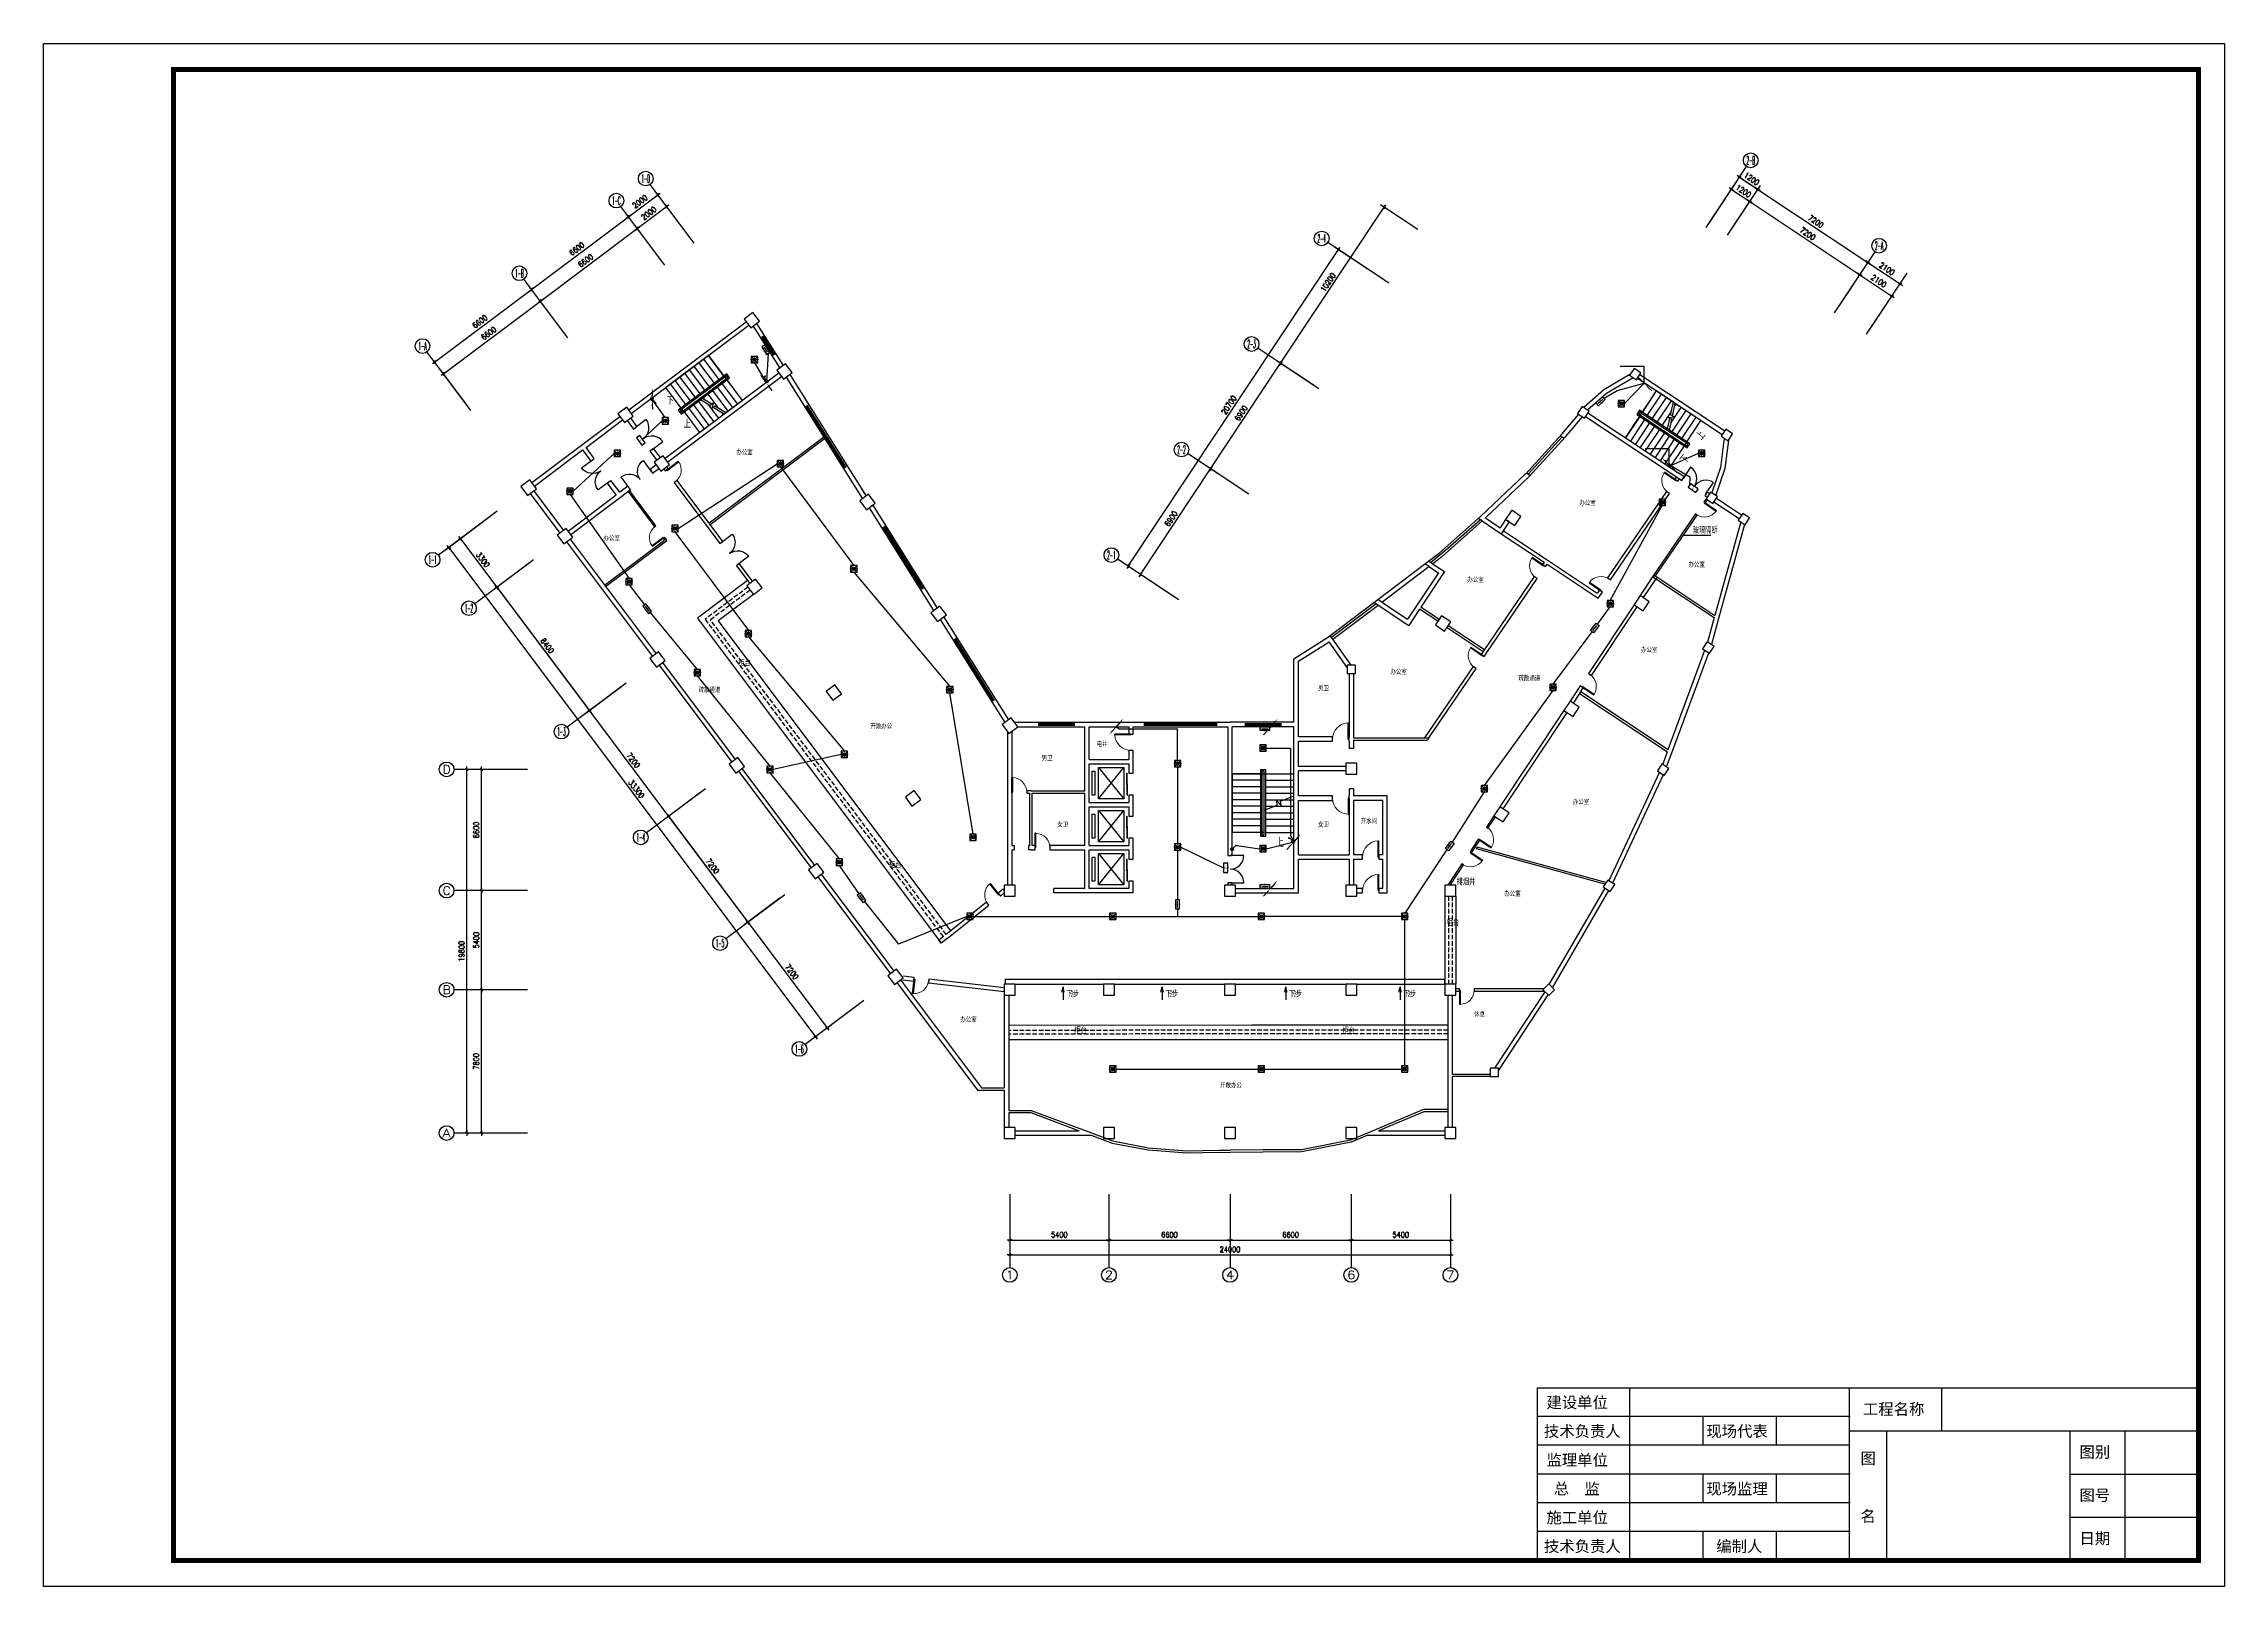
# Model space of a CAD drawing. Extents: x -149393 to 1177518, y -366685 to 296590.
# Drawn here: x 731850 to 850650, y -276685 to -192676 of the extents above; entities that cross this region are included whole.
import ezdxf
from ezdxf.enums import TextEntityAlignment as Align

# ---------------------------------------------------------------- set-up
doc = ezdxf.new("R2010")
doc.units = 0
doc.header["$LTSCALE"] = 1000
doc.header["$MEASUREMENT"] = 0
doc.linetypes.add('DASH', pattern=[0.35, 0.25, -0.1])
doc.linetypes.add('常规', pattern=[20, 10, 0, 10])
doc.layers.get('0').update_dxf_attribs({"linetype": 'CONTINUOUS'})
doc.layers.get('Defpoints').update_dxf_attribs({"linetype": 'CONTINUOUS'})
for name, color, linetype in [('AXIS', 3, 'CONTINUOUS'), ('AXIS_TEXT', 7, 'CONTINUOUS'), ('COLUMN', 9, 'CONTINUOUS'), ('EQUIP-消防', 3, 'CONTINUOUS'), ('LWIRE', 4, 'CONTINUOUS'), ('PUB_TITLE', 253, 'CONTINUOUS'), ('STAIR', 2, 'CONTINUOUS'), ('TEL_SYMB', 3, 'CONTINUOUS'), ('TEL_TEXT', 7, 'CONTINUOUS'), ('TH_TEXT', 7, 'CONTINUOUS'), ('WALL', 9, 'CONTINUOUS'), ('WALL-MOVE', 6, 'CONTINUOUS'), ('WINDOW', 4, 'CONTINUOUS'), ('WIRE-应急', 60, '常规')]:
    doc.layers.add(name, color=color, linetype=linetype)
doc.styles.add('_TCH_AXIS', font='COMPLEX', dxfattribs={"bigfont": 'GBCBIG'})
doc.styles.add('_TCH_DIM', font='SIMPLEX', dxfattribs={"bigfont": 'GBCBIG'})
doc.styles.add('_TCH_DIM_T3', font='SIMPLEX', dxfattribs={"width": 0.705882, "bigfont": 'GBCBIG'})
doc.styles.add('_TEL_DIM', font='', dxfattribs={"width": 0.8, "height": 3.5})
doc.styles.add('COMPLEX', font='COMPLEX')
doc.styles.add('DIM_FONT', font='SIMPLEX.shx', dxfattribs={"width": 0.8})
doc.styles.get("Standard").update_dxf_attribs({"font": 'gbenor.shx', "bigfont": 'gbcbig.shx'})
doc.styles.add('宋体', font='')
doc.styles.get('_TEL_DIM').set_extended_font_data('SimSun')
doc.styles.get('宋体').set_extended_font_data('SimSun')
doc.dimstyles.new('_TCH_ARCH&&100', dxfattribs={"dimtxt": 297.5, "dimasz": 100, "dimexe": 250, "dimexo": 300, "dimgap": 126.25, "dimtad": 1, "dimdec": 0, "dimzin": 0, "dimdsep": 46, "dimtxsty": '_TCH_DIM_T3', "dimblk": 'ARCHTICK', "dimcen": 0.09, "dimclrt": 7, "dimazin": 2, "dimtfac": 1, "dimtdec": 0, "dimtix": 1, "dimtmove": 2, "dimatfit": 3, "dimfxl": 1, "dimtolj": 1, "dimtzin": 0, "dimarcsym": 0})
doc.dimstyles.new('DIMN', dxfattribs={"dimtxt": 300, "dimasz": 1, "dimexe": 250, "dimexo": 300, "dimgap": 150, "dimtad": 1, "dimdec": 0, "dimdsep": 46, "dimtxsty": 'DIM_FONT', "dimblk": '_DIMX', "dimcen": 2.5, "dimclrt": 7, "dimadec": 0, "dimazin": 0, "dimtfac": 1, "dimtdec": 0, "dimtix": 1, "dimtmove": 2, "dimatfit": 3, "dimldrblk": '_DIMX', "dimfxl": 1, "dimtolj": 1, "dimarcsym": 0})

# ---------------------------------------------------------------- blocks, each defined once
blk = doc.blocks.new('$equip_U$00000427(cyc-PC)')
for p, q in [((-0.43, -0.43), (0.43, 0.43)), ((-0.43, 0.43), (0.43, -0.43))]:
    blk.add_line(p, q)
blk.add_lwpolyline([(-0.5, 0.5), (-0.5, -0.5), (0.5, -0.5), (0.5, 0.5)], close=True)
blk.add_circle((0, 0), 0.275)
for p in [(-0.5, 0), (0, 0.5), (0.5, 0), (0, -0.5)]:
    blk.add_point(p)
for points in [[(-0.24, 0.14), (0.24, 0.14), (-0.27, 0), (0.27, 0)], [(-0.24, -0.14), (0.24, -0.14), (-0.27, 0), (0.27, 0)], [(-0.14, 0.24), (0.14, 0.24), (-0.24, 0.14), (0.24, 0.14)], [(0, 0.27), (0, 0.27), (-0.14, 0.24), (0.14, 0.24)], [(-0.14, -0.24), (0.14, -0.24), (-0.24, -0.14), (0.24, -0.14)], [(0, -0.27), (0, -0.27), (-0.14, -0.24), (0.14, -0.24)]]:
    blk.add_solid(points)
at = {"color": 7, "style": '_TEL_DIM', "flags": 1}
blk.add_attdef('A', text='', height=0.00002, dxfattribs=at).set_placement((0, 0), align=Align.MIDDLE_CENTER)
blk = doc.blocks.new('$equip_U$00000108(cyc-PC)')
for p, q in [((-0.72, 0.6), (-0.72, 0)), ((0.72, 0.6), (-0.72, 0.6)), ((-0.72, 0), (0.72, 0)), ((-0.48, 0.3), (0.48, 0.3)), ((0.72, 0), (0.72, 0.6))]:
    blk.add_line(p, q)
for p in [(-0.72, 0.3), (0, 0.6), (0, 0), (0.72, 0.3)]:
    blk.add_point(p)
blk.add_solid([(0.24, 0.23), (0.53, 0.3), (0.24, 0.37)])
at = {"color": 7, "style": '_TEL_DIM', "flags": 1}
blk.add_attdef('A', text='', height=0.00002, dxfattribs=at).set_placement((0, 0), align=Align.MIDDLE_CENTER)
blk = doc.blocks.new('$TelecSys$00000079')
for p, q in [((0.7, 0.7), (0, 0)), ((0.1, 0.1), (0.1, 0.1)), ((-0.1, -0.1), (-0.1, -0.1))]:
    blk.add_line(p, q)
at = {"const_width": 0.142}
blk.add_lwpolyline([(-0.07, 0, 1), (0.07, 0, 1)], format="xyb", close=True, dxfattribs=at)
blk.add_solid([(0.63, 0.77), (0.77, 0.63), (1.15, 1.15)])
at = {"width": 0.8, "flags": 9}
blk.add_attdef('A', (0, 0), '', height=0.00002, dxfattribs=at)
blk = doc.blocks.new('$equip_U$00000446(cyc-PC)')
for p, q in [((0.72, 0.66), (-0.72, 0.66)), ((-0.72, 0.66), (-0.72, 0)), ((-0.72, 0), (0.72, 0)), ((0.72, 0), (0.72, 0.66))]:
    blk.add_line(p, q)
for p in [(-0.72, 0.33), (0, 0.66), (0, 0), (0.72, 0.33)]:
    blk.add_point(p)
at = {"width": 0.8}
blk.add_text('E', height=0.45, dxfattribs=at).set_placement((-0.08, 0.11))
at = {"color": 7, "style": '_TEL_DIM', "flags": 1}
blk.add_attdef('A', text='', height=0.00002, dxfattribs=at).set_placement((0, 0), align=Align.MIDDLE_CENTER)
blk = doc.blocks.new('$equip_U$00000423(cyc-PC)')
for p, q in [((0.15, 0.36), (0.63, 0.83)), ((0.63, 0.83), (0.77, 0.69))]:
    blk.add_line(p, q)
blk.add_circle((0, 0.21), 0.208)
for p in [(-0.21, 0.21), (-0.05, 0.4), (0, 0), (0.21, 0.21), (0.7, 0.76)]:
    blk.add_point(p)
for points in [[(-0.18, 0.31), (0.18, 0.31), (-0.21, 0.21), (0.21, 0.21)], [(-0.18, 0.1), (0.18, 0.1), (-0.21, 0.21), (0.21, 0.21)], [(-0.1, 0.39), (0.1, 0.39), (-0.18, 0.31), (0.18, 0.31)], [(-0.1, 0.03), (0.1, 0.03), (-0.18, 0.1), (0.18, 0.1)], [(0, 0.42), (0, 0.42), (-0.1, 0.39), (0.1, 0.39)], [(0, 0), (0, 0), (-0.1, 0.03), (0.1, 0.03)]]:
    blk.add_solid(points)
at = {"color": 7, "style": '_TEL_DIM', "flags": 1}
blk.add_attdef('A', text='', height=0.00002, dxfattribs=at).set_placement((0, 0), align=Align.MIDDLE_CENTER)
blk = doc.blocks.new('$TelecSys$00000078')
for p, q in [((0.1, 0.1), (0.1, 0.1)), ((1.15, 1.15), (0.55, 0.55)), ((-0.1, -0.1), (-0.1, -0.1))]:
    blk.add_line(p, q)
at = {"const_width": 0.142}
blk.add_lwpolyline([(-0.07, 0, 1), (0.07, 0, 1)], format="xyb", close=True, dxfattribs=at)
blk.add_solid([(0.62, 0.48), (0.48, 0.62), (0.1, 0.1)])
at = {"width": 0.8, "flags": 9}
blk.add_attdef('A', (0, 0), '', height=0.00002, dxfattribs=at)
blk = doc.blocks.new('_DIMX')
blk.add_line((-150, 0), (150, 0))
at = {"const_width": 50}
blk.add_lwpolyline([(-70, -70), (70, 70)], dxfattribs=at)
blk = doc.blocks.new('_ArchTick')
at = {"color": 0, "linetype": 'ByBlock', "const_width": 0.4}
blk.add_lwpolyline([(-0.5, -0.5), (0.5, 0.5)], dxfattribs=at)
blk = doc.blocks.new('*D1365')
at = {"layer": 'AXIS', "color": 0, "lineweight": -2, "transparency": 16777216}
for p, q in [((764191, -202742), (765791, -201542)), ((767111, -203302), (765641, -201342)), ((765511, -204502), (764041, -202542))]:
    blk.add_line(p, q, dxfattribs=at)
at = {"layer": 'Defpoints', "color": 0, "transparency": 16777216}
for p in [(765791, -201542), (767291, -203542), (765691, -204742)]:
    blk.add_point(p, dxfattribs=at)
at = {"layer": 'AXIS', "color": 0, "lineweight": -2, "transparency": 16777216, "xscale": 100, "yscale": 100, "zscale": 100}
for p, rotation in [((765791, -201542), 36.87000000000068), ((764191, -202742), 216.8700000000007)]:
    blk.add_blockref('_ArchTick', p, dxfattribs=dict(at, rotation=rotation))
at = {"layer": 'AXIS', "color": 7, "transparency": 16777216, "insert": (764826, -201922), "char_height": 297.5, "attachment_point": 5, "rotation": 36.87, "style": '_TCH_DIM_T3'}
blk.add_mtext('\\A1;2000', dxfattribs=at)
blk = doc.blocks.new('*D1366')
at = {"layer": 'AXIS', "color": 0, "lineweight": -2, "transparency": 16777216}
for p, q in [((767111, -203302), (765161, -200702)), ((765511, -204502), (763561, -201902)), ((763711, -202102), (765311, -200902))]:
    blk.add_line(p, q, dxfattribs=at)
at = {"layer": 'Defpoints', "color": 0, "transparency": 16777216}
for p in [(765311, -200902), (767291, -203542), (765691, -204742)]:
    blk.add_point(p, dxfattribs=at)
at = {"layer": 'AXIS', "color": 0, "lineweight": -2, "transparency": 16777216, "xscale": 100, "yscale": 100, "zscale": 100}
for p, rotation in [((765311, -200902), 36.87000000000068), ((763711, -202102), 216.8700000000007)]:
    blk.add_blockref('_ArchTick', p, dxfattribs=dict(at, rotation=rotation))
at = {"layer": 'AXIS', "color": 7, "transparency": 16777216, "insert": (764346, -201282), "char_height": 297.5, "attachment_point": 5, "rotation": 36.87, "style": '_TCH_DIM_T3'}
blk.add_mtext('\\A1;2000', dxfattribs=at)
blk = doc.blocks.new('*D1367')
at = {"layer": 'AXIS', "color": 0, "lineweight": -2, "transparency": 16777216}
for p, q in [((758911, -206702), (764191, -202742)), ((765511, -204502), (764041, -202542)), ((760231, -208462), (758761, -206502))]:
    blk.add_line(p, q, dxfattribs=at)
at = {"layer": 'Defpoints', "color": 0, "transparency": 16777216}
for p in [(764191, -202742), (765691, -204742), (760411, -208702)]:
    blk.add_point(p, dxfattribs=at)
at = {"layer": 'AXIS', "color": 0, "lineweight": -2, "transparency": 16777216, "xscale": 100, "yscale": 100, "zscale": 100}
for p, rotation in [((764191, -202742), 36.86999999999998), ((758911, -206702), 216.87)]:
    blk.add_blockref('_ArchTick', p, dxfattribs=dict(at, rotation=rotation))
at = {"layer": 'AXIS', "color": 7, "transparency": 16777216, "insert": (761386, -204502), "char_height": 297.5, "attachment_point": 5, "rotation": 36.87, "style": '_TCH_DIM_T3'}
blk.add_mtext('\\A1;6600', dxfattribs=at)
blk = doc.blocks.new('*D1368')
at = {"layer": 'AXIS', "color": 0, "lineweight": -2, "transparency": 16777216}
for p, q in [((765511, -204502), (763561, -201902)), ((758431, -206062), (763711, -202102)), ((760231, -208462), (758281, -205862))]:
    blk.add_line(p, q, dxfattribs=at)
at = {"layer": 'Defpoints', "color": 0, "transparency": 16777216}
for p in [(763711, -202102), (765691, -204742), (760411, -208702)]:
    blk.add_point(p, dxfattribs=at)
at = {"layer": 'AXIS', "color": 0, "lineweight": -2, "transparency": 16777216, "xscale": 100, "yscale": 100, "zscale": 100}
for p, rotation in [((763711, -202102), 36.86999999999998), ((758431, -206062), 216.87)]:
    blk.add_blockref('_ArchTick', p, dxfattribs=dict(at, rotation=rotation))
at = {"layer": 'AXIS', "color": 7, "transparency": 16777216, "insert": (760906, -203862), "char_height": 297.5, "attachment_point": 5, "rotation": 36.87, "style": '_TCH_DIM_T3'}
blk.add_mtext('\\A1;6600', dxfattribs=at)
blk = doc.blocks.new('*D1369')
at = {"layer": 'AXIS', "color": 0, "lineweight": -2, "transparency": 16777216}
for p, q in [((753631, -210662), (758911, -206702)), ((760231, -208462), (758761, -206502)), ((754951, -212422), (753481, -210462))]:
    blk.add_line(p, q, dxfattribs=at)
at = {"layer": 'Defpoints', "color": 0, "transparency": 16777216}
for p in [(758911, -206702), (760411, -208702), (755131, -212662)]:
    blk.add_point(p, dxfattribs=at)
at = {"layer": 'AXIS', "color": 0, "lineweight": -2, "transparency": 16777216, "xscale": 100, "yscale": 100, "zscale": 100}
for p, rotation in [((758911, -206702), 36.86999999999937), ((753631, -210662), 216.8699999999994)]:
    blk.add_blockref('_ArchTick', p, dxfattribs=dict(at, rotation=rotation))
at = {"layer": 'AXIS', "color": 7, "transparency": 16777216, "insert": (756106, -208462), "char_height": 297.5, "attachment_point": 5, "rotation": 36.87, "style": '_TCH_DIM_T3'}
blk.add_mtext('\\A1;6600', dxfattribs=at)
blk = doc.blocks.new('*D1370')
at = {"layer": 'AXIS', "color": 0, "lineweight": -2, "transparency": 16777216}
for p, q in [((753151, -210022), (758431, -206062)), ((760231, -208462), (758281, -205862)), ((754951, -212422), (753001, -209822))]:
    blk.add_line(p, q, dxfattribs=at)
at = {"layer": 'Defpoints', "color": 0, "transparency": 16777216}
for p in [(758431, -206062), (760411, -208702), (755131, -212662)]:
    blk.add_point(p, dxfattribs=at)
at = {"layer": 'AXIS', "color": 0, "lineweight": -2, "transparency": 16777216, "xscale": 100, "yscale": 100, "zscale": 100}
for p, rotation in [((758431, -206062), 36.86999999999977), ((753151, -210022), 216.8699999999998)]:
    blk.add_blockref('_ArchTick', p, dxfattribs=dict(at, rotation=rotation))
at = {"layer": 'AXIS', "color": 7, "transparency": 16777216, "insert": (755626, -207822), "char_height": 297.5, "attachment_point": 5, "rotation": 36.87, "style": '_TCH_DIM_T3'}
blk.add_mtext('\\A1;6600', dxfattribs=at)
blk = doc.blocks.new('*D1371')
at = {"layer": 'AXIS', "color": 0, "lineweight": -2, "transparency": 16777216}
for p, q in [((829573, -207094), (830929, -205053)), ((830790, -205261), (832540, -206424)), ((831322, -208256), (832678, -206215))]:
    blk.add_line(p, q, dxfattribs=at)
at = {"layer": 'Defpoints', "color": 0, "transparency": 16777216}
for p in [(832540, -206424), (829407, -207344), (831156, -208506)]:
    blk.add_point(p, dxfattribs=at)
at = {"layer": 'AXIS', "color": 0, "lineweight": -2, "transparency": 16777216, "xscale": 100, "yscale": 100, "zscale": 100}
for p, rotation in [((830790, -205261), 146.4000000000005), ((832540, -206424), 326.4000000000005)]:
    blk.add_blockref('_ArchTick', p, dxfattribs=dict(at, rotation=rotation))
at = {"layer": 'AXIS', "color": 7, "transparency": 16777216, "insert": (831817, -205613), "char_height": 297.5, "attachment_point": 5, "rotation": 326.4, "style": '_TCH_DIM_T3'}
blk.add_mtext('\\A1;2100', dxfattribs=at)
blk = doc.blocks.new('*D1372')
at = {"layer": 'AXIS', "color": 0, "lineweight": -2, "transparency": 16777216}
for p, q in [((829573, -207094), (831372, -204387)), ((831233, -204595), (832982, -205757)), ((831322, -208256), (833121, -205549))]:
    blk.add_line(p, q, dxfattribs=at)
at = {"layer": 'Defpoints', "color": 0, "transparency": 16777216}
for p in [(832982, -205757), (829407, -207344), (831156, -208506)]:
    blk.add_point(p, dxfattribs=at)
at = {"layer": 'AXIS', "color": 0, "lineweight": -2, "transparency": 16777216, "xscale": 100, "yscale": 100, "zscale": 100}
for p, rotation in [((831233, -204595), 146.4000000000023), ((832982, -205757), 326.4000000000023)]:
    blk.add_blockref('_ArchTick', p, dxfattribs=dict(at, rotation=rotation))
at = {"layer": 'AXIS', "color": 7, "transparency": 16777216, "insert": (832260, -204947), "char_height": 297.5, "attachment_point": 5, "rotation": 326.4, "style": '_TCH_DIM_T3'}
blk.add_mtext('\\A1;2100', dxfattribs=at)
blk = doc.blocks.new('*D1373')
at = {"layer": 'AXIS', "color": 0, "lineweight": -2, "transparency": 16777216}
for p, q in [((823576, -203109), (824932, -201069)), ((824793, -201277), (830790, -205261)), ((829573, -207094), (830929, -205053))]:
    blk.add_line(p, q, dxfattribs=at)
at = {"layer": 'Defpoints', "color": 0, "transparency": 16777216}
for p in [(823410, -203359), (830790, -205261), (829407, -207344)]:
    blk.add_point(p, dxfattribs=at)
at = {"layer": 'AXIS', "color": 0, "lineweight": -2, "transparency": 16777216, "xscale": 100, "yscale": 100, "zscale": 100}
for p, rotation in [((824793, -201277), 146.3999999999997), ((830790, -205261), 326.3999999999997)]:
    blk.add_blockref('_ArchTick', p, dxfattribs=dict(at, rotation=rotation))
at = {"layer": 'AXIS', "color": 7, "transparency": 16777216, "insert": (827944, -203040), "char_height": 297.5, "attachment_point": 5, "rotation": 326.4, "style": '_TCH_DIM_T3'}
blk.add_mtext('\\A1;7200', dxfattribs=at)
blk = doc.blocks.new('*D1374')
at = {"layer": 'AXIS', "color": 0, "lineweight": -2, "transparency": 16777216}
for p, q in [((823576, -203109), (825374, -200402)), ((825236, -200611), (831233, -204595)), ((829573, -207094), (831372, -204387))]:
    blk.add_line(p, q, dxfattribs=at)
at = {"layer": 'Defpoints', "color": 0, "transparency": 16777216}
for p in [(823410, -203359), (831233, -204595), (829407, -207344)]:
    blk.add_point(p, dxfattribs=at)
at = {"layer": 'AXIS', "color": 0, "lineweight": -2, "transparency": 16777216, "xscale": 100, "yscale": 100, "zscale": 100}
for p, rotation in [((825236, -200611), 146.3999999999997), ((831233, -204595), 326.3999999999997)]:
    blk.add_blockref('_ArchTick', p, dxfattribs=dict(at, rotation=rotation))
at = {"layer": 'AXIS', "color": 7, "transparency": 16777216, "insert": (828387, -202374), "char_height": 297.5, "attachment_point": 5, "rotation": 326.4, "style": '_TCH_DIM_T3'}
blk.add_mtext('\\A1;7200', dxfattribs=at)
blk = doc.blocks.new('*D1375')
at = {"layer": 'AXIS', "color": 0, "lineweight": -2, "transparency": 16777216}
for p, q in [((822576, -202445), (823932, -200405)), ((823794, -200613), (824793, -201277)), ((823576, -203109), (824932, -201069))]:
    blk.add_line(p, q, dxfattribs=at)
at = {"layer": 'Defpoints', "color": 0, "transparency": 16777216}
for p in [(824793, -201277), (822410, -202695), (823410, -203359)]:
    blk.add_point(p, dxfattribs=at)
at = {"layer": 'AXIS', "color": 0, "lineweight": -2, "transparency": 16777216, "xscale": 100, "yscale": 100, "zscale": 100}
for p, rotation in [((823794, -200613), 146.4000000000012), ((824793, -201277), 326.4000000000012)]:
    blk.add_blockref('_ArchTick', p, dxfattribs=dict(at, rotation=rotation))
at = {"layer": 'AXIS', "color": 7, "transparency": 16777216, "insert": (824446, -200716), "char_height": 297.5, "attachment_point": 5, "rotation": 326.4, "style": '_TCH_DIM_T3'}
blk.add_mtext('\\A1;1200', dxfattribs=at)
blk = doc.blocks.new('*D1376')
at = {"layer": 'AXIS', "color": 0, "lineweight": -2, "transparency": 16777216}
for p, q in [((822576, -202445), (824375, -199738)), ((823576, -203109), (825374, -200402)), ((824237, -199947), (825236, -200611))]:
    blk.add_line(p, q, dxfattribs=at)
at = {"layer": 'Defpoints', "color": 0, "transparency": 16777216}
for p in [(825236, -200611), (822410, -202695), (823410, -203359)]:
    blk.add_point(p, dxfattribs=at)
at = {"layer": 'AXIS', "color": 0, "lineweight": -2, "transparency": 16777216, "xscale": 100, "yscale": 100, "zscale": 100}
for p, rotation in [((824237, -199947), 146.4000000000012), ((825236, -200611), 326.4000000000012)]:
    blk.add_blockref('_ArchTick', p, dxfattribs=dict(at, rotation=rotation))
at = {"layer": 'AXIS', "color": 7, "transparency": 16777216, "insert": (824889, -200050), "char_height": 297.5, "attachment_point": 5, "rotation": 326.4, "style": '_TCH_DIM_T3'}
blk.add_mtext('\\A1;1200', dxfattribs=at)
blk = doc.blocks.new('*D1377')
at = {"layer": 'AXIS', "color": 0, "lineweight": -2, "transparency": 16777216}
for p, q in [((799238, -210084), (804882, -201588)), ((806715, -202806), (804674, -201450)), ((801070, -211301), (799029, -209946))]:
    blk.add_line(p, q, dxfattribs=at)
at = {"layer": 'Defpoints', "color": 0, "transparency": 16777216}
for p in [(804882, -201588), (806965, -202972), (801320, -211467)]:
    blk.add_point(p, dxfattribs=at)
at = {"layer": 'AXIS', "color": 0, "lineweight": -2, "transparency": 16777216, "xscale": 100, "yscale": 100, "zscale": 100}
for p, rotation in [((804882, -201588), 56.39999999999981), ((799238, -210084), 236.3999999999998)]:
    blk.add_blockref('_ArchTick', p, dxfattribs=dict(at, rotation=rotation))
at = {"layer": 'AXIS', "color": 7, "transparency": 16777216, "insert": (801831, -205684), "char_height": 297.5, "attachment_point": 5, "rotation": 56.4, "style": '_TCH_DIM_T3'}
blk.add_mtext('\\A1;10200', dxfattribs=at)
blk = doc.blocks.new('*D1378')
at = {"layer": 'AXIS', "color": 0, "lineweight": -2, "transparency": 16777216}
for p, q in [((795419, -215831), (799238, -210084)), ((801070, -211301), (799029, -209946)), ((797252, -217049), (795211, -215693))]:
    blk.add_line(p, q, dxfattribs=at)
at = {"layer": 'Defpoints', "color": 0, "transparency": 16777216}
for p in [(799238, -210084), (801320, -211467), (797502, -217215)]:
    blk.add_point(p, dxfattribs=at)
at = {"layer": 'AXIS', "color": 0, "lineweight": -2, "transparency": 16777216, "xscale": 100, "yscale": 100, "zscale": 100}
for p, rotation in [((799238, -210084), 56.40000000000044), ((795419, -215831), 236.4000000000005)]:
    blk.add_blockref('_ArchTick', p, dxfattribs=dict(at, rotation=rotation))
at = {"layer": 'AXIS', "color": 7, "transparency": 16777216, "insert": (797099, -212805), "char_height": 297.5, "attachment_point": 5, "rotation": 56.4, "style": '_TCH_DIM_T3'}
blk.add_mtext('\\A1;6900', dxfattribs=at)
blk = doc.blocks.new('*D1379')
at = {"layer": 'AXIS', "color": 0, "lineweight": -2, "transparency": 16777216}
for p, q in [((791601, -221578), (795419, -215831)), ((797252, -217049), (795211, -215693)), ((793433, -222796), (791393, -221440))]:
    blk.add_line(p, q, dxfattribs=at)
at = {"layer": 'Defpoints', "color": 0, "transparency": 16777216}
for p in [(795419, -215831), (797502, -217215), (793683, -222962)]:
    blk.add_point(p, dxfattribs=at)
at = {"layer": 'AXIS', "color": 0, "lineweight": -2, "transparency": 16777216, "xscale": 100, "yscale": 100, "zscale": 100}
for p, rotation in [((795419, -215831), 56.40000000000044), ((791601, -221578), 236.4000000000005)]:
    blk.add_blockref('_ArchTick', p, dxfattribs=dict(at, rotation=rotation))
at = {"layer": 'AXIS', "color": 7, "transparency": 16777216, "insert": (793281, -218553), "char_height": 297.5, "attachment_point": 5, "rotation": 56.4, "style": '_TCH_DIM_T3'}
blk.add_mtext('\\A1;6900', dxfattribs=at)
blk = doc.blocks.new('*D1380')
at = {"layer": 'AXIS', "color": 0, "lineweight": -2, "transparency": 16777216}
for p, q in [((790935, -221136), (802390, -203894)), ((804888, -205554), (802181, -203756)), ((793433, -222796), (790726, -220997))]:
    blk.add_line(p, q, dxfattribs=at)
at = {"layer": 'Defpoints', "color": 0, "transparency": 16777216}
for p in [(802390, -203894), (805138, -205720), (793683, -222962)]:
    blk.add_point(p, dxfattribs=at)
at = {"layer": 'AXIS', "color": 0, "lineweight": -2, "transparency": 16777216, "xscale": 100, "yscale": 100, "zscale": 100}
for p, rotation in [((802390, -203894), 56.39999999999999), ((790935, -221136), 236.4)]:
    blk.add_blockref('_ArchTick', p, dxfattribs=dict(at, rotation=rotation))
at = {"layer": 'AXIS', "color": 7, "transparency": 16777216, "insert": (796433, -212363), "char_height": 297.5, "attachment_point": 5, "rotation": 56.4, "style": '_TCH_DIM_T3'}
blk.add_mtext('\\A1;20700', dxfattribs=at)
blk = doc.blocks.new('*D1381')
at = {"layer": 'AXIS', "color": 0, "lineweight": -2, "transparency": 16777216}
for p, q in [((763340, -227679), (761380, -229149)), ((761580, -228999), (765900, -234759)), ((767660, -233439), (765700, -234909))]:
    blk.add_line(p, q, dxfattribs=at)
at = {"layer": 'Defpoints', "color": 0, "transparency": 16777216}
for p in [(763580, -227499), (767900, -233259), (765900, -234759)]:
    blk.add_point(p, dxfattribs=at)
at = {"layer": 'AXIS', "color": 0, "lineweight": -2, "transparency": 16777216, "xscale": 100, "yscale": 100, "zscale": 100}
for p, rotation in [((761580, -228999), 126.8700000000011), ((765900, -234759), 306.8700000000011)]:
    blk.add_blockref('_ArchTick', p, dxfattribs=dict(at, rotation=rotation))
at = {"layer": 'AXIS', "color": 7, "transparency": 16777216, "insert": (763960, -231714), "char_height": 297.5, "attachment_point": 5, "rotation": 306.87, "style": '_TCH_DIM_T3'}
blk.add_mtext('\\A1;7200', dxfattribs=at)
blk = doc.blocks.new('*D1382')
at = {"layer": 'AXIS', "color": 0, "lineweight": -2, "transparency": 16777216}
for p, q in [((771980, -239199), (770020, -240669)), ((770220, -240519), (774540, -246279)), ((776300, -244959), (774340, -246429))]:
    blk.add_line(p, q, dxfattribs=at)
at = {"layer": 'Defpoints', "color": 0, "transparency": 16777216}
for p in [(772220, -239019), (776540, -244779), (774540, -246279)]:
    blk.add_point(p, dxfattribs=at)
at = {"layer": 'AXIS', "color": 0, "lineweight": -2, "transparency": 16777216, "xscale": 100, "yscale": 100, "zscale": 100}
for p, rotation in [((770220, -240519), 126.8700000000012), ((774540, -246279), 306.8700000000013)]:
    blk.add_blockref('_ArchTick', p, dxfattribs=dict(at, rotation=rotation))
at = {"layer": 'AXIS', "color": 7, "transparency": 16777216, "insert": (772600, -243234), "char_height": 297.5, "attachment_point": 5, "rotation": 306.87, "style": '_TCH_DIM_T3'}
blk.add_mtext('\\A1;7200', dxfattribs=at)
blk = doc.blocks.new('*D1383')
at = {"layer": 'AXIS', "color": 0, "lineweight": -2, "transparency": 16777216}
for p, q in [((756320, -218319), (753720, -220269)), ((753920, -220119), (773900, -246759)), ((776300, -244959), (773700, -246909))]:
    blk.add_line(p, q, dxfattribs=at)
at = {"layer": 'Defpoints', "color": 0, "transparency": 16777216}
for p in [(756560, -218139), (776540, -244779), (773900, -246759)]:
    blk.add_point(p, dxfattribs=at)
at = {"layer": 'AXIS', "color": 0, "lineweight": -2, "transparency": 16777216, "xscale": 100, "yscale": 100, "zscale": 100}
for p, rotation in [((753920, -220119), 126.8700000000008), ((773900, -246759), 306.8700000000008)]:
    blk.add_blockref('_ArchTick', p, dxfattribs=dict(at, rotation=rotation))
at = {"layer": 'AXIS', "color": 7, "transparency": 16777216, "insert": (764130, -233274), "char_height": 297.5, "attachment_point": 5, "rotation": 306.87, "style": '_TCH_DIM_T3'}
blk.add_mtext('\\A1;33300', dxfattribs=at)
blk = doc.blocks.new('*D1384')
at = {"layer": 'AXIS', "color": 0, "lineweight": -2, "transparency": 16777216}
for p, q in [((767660, -233439), (765700, -234909)), ((765900, -234759), (770220, -240519)), ((771980, -239199), (770020, -240669))]:
    blk.add_line(p, q, dxfattribs=at)
at = {"layer": 'Defpoints', "color": 0, "transparency": 16777216}
for p in [(767900, -233259), (772220, -239019), (770220, -240519)]:
    blk.add_point(p, dxfattribs=at)
at = {"layer": 'AXIS', "color": 0, "lineweight": -2, "transparency": 16777216, "xscale": 100, "yscale": 100, "zscale": 100}
for p, rotation in [((765900, -234759), 126.8700000000003), ((770220, -240519), 306.8700000000003)]:
    blk.add_blockref('_ArchTick', p, dxfattribs=dict(at, rotation=rotation))
at = {"layer": 'AXIS', "color": 7, "transparency": 16777216, "insert": (768280, -237474), "char_height": 297.5, "attachment_point": 5, "rotation": 306.87, "style": '_TCH_DIM_T3'}
blk.add_mtext('\\A1;7200', dxfattribs=at)
blk = doc.blocks.new('*D1385')
at = {"layer": 'AXIS', "color": 0, "lineweight": -2, "transparency": 16777216}
for p, q in [((758300, -220959), (756340, -222429)), ((756540, -222279), (761580, -228999)), ((763340, -227679), (761380, -229149))]:
    blk.add_line(p, q, dxfattribs=at)
at = {"layer": 'Defpoints', "color": 0, "transparency": 16777216}
for p in [(758540, -220779), (763580, -227499), (761580, -228999)]:
    blk.add_point(p, dxfattribs=at)
at = {"layer": 'AXIS', "color": 0, "lineweight": -2, "transparency": 16777216, "xscale": 100, "yscale": 100, "zscale": 100}
for p, rotation in [((756540, -222279), 126.8700000000008), ((761580, -228999), 306.8700000000008)]:
    blk.add_blockref('_ArchTick', p, dxfattribs=dict(at, rotation=rotation))
at = {"layer": 'AXIS', "color": 7, "transparency": 16777216, "insert": (759280, -225474), "char_height": 297.5, "attachment_point": 5, "rotation": 306.87, "style": '_TCH_DIM_T3'}
blk.add_mtext('\\A1;8400', dxfattribs=at)
blk = doc.blocks.new('*D1386')
at = {"layer": 'AXIS', "color": 0, "lineweight": -2, "transparency": 16777216}
for p, q in [((756320, -218319), (754360, -219789)), ((754560, -219639), (756540, -222279)), ((758300, -220959), (756340, -222429))]:
    blk.add_line(p, q, dxfattribs=at)
at = {"layer": 'Defpoints', "color": 0, "transparency": 16777216}
for p in [(756560, -218139), (758540, -220779), (756540, -222279)]:
    blk.add_point(p, dxfattribs=at)
at = {"layer": 'AXIS', "color": 0, "lineweight": -2, "transparency": 16777216, "xscale": 100, "yscale": 100, "zscale": 100}
for p, rotation in [((754560, -219639), 126.8700000000016), ((756540, -222279), 306.8700000000015)]:
    blk.add_blockref('_ArchTick', p, dxfattribs=dict(at, rotation=rotation))
at = {"layer": 'AXIS', "color": 7, "transparency": 16777216, "insert": (755770, -220794), "char_height": 297.5, "attachment_point": 5, "rotation": 306.87, "style": '_TCH_DIM_T3'}
blk.add_mtext('\\A1;3300', dxfattribs=at)
blk = doc.blocks.new('*D1387')
at = {"layer": 'AXIS', "color": 0, "lineweight": -2, "transparency": 16777216}
for p, q in [((796483, -255624), (796483, -258074)), ((803083, -255624), (803083, -258074)), ((796483, -257824), (803083, -257824))]:
    blk.add_line(p, q, dxfattribs=at)
at = {"layer": 'Defpoints', "color": 0, "transparency": 16777216}
for p in [(796483, -255324), (803083, -255324), (803083, -257824)]:
    blk.add_point(p, dxfattribs=at)
at = {"layer": 'AXIS', "color": 0, "lineweight": -2, "transparency": 16777216, "xscale": 100, "yscale": 100, "zscale": 100, "rotation": 180}
blk.add_blockref('_ArchTick', (796483, -257824), dxfattribs=at)
at = {"layer": 'AXIS', "color": 0, "lineweight": -2, "transparency": 16777216, "xscale": 100, "yscale": 100, "zscale": 100}
blk.add_blockref('_ArchTick', (803083, -257824), dxfattribs=at)
at = {"layer": 'AXIS', "color": 7, "transparency": 16777216, "insert": (799783, -257549), "char_height": 297.5, "attachment_point": 5, "style": '_TCH_DIM_T3'}
blk.add_mtext('\\A1;6600', dxfattribs=at)
blk = doc.blocks.new('*D1388')
at = {"layer": 'AXIS', "color": 0, "lineweight": -2, "transparency": 16777216}
for p, q in [((803083, -255624), (803083, -258074)), ((808483, -255624), (808483, -258074)), ((803083, -257824), (808483, -257824))]:
    blk.add_line(p, q, dxfattribs=at)
at = {"layer": 'Defpoints', "color": 0, "transparency": 16777216}
for p in [(803083, -255324), (808483, -255324), (808483, -257824)]:
    blk.add_point(p, dxfattribs=at)
at = {"layer": 'AXIS', "color": 0, "lineweight": -2, "transparency": 16777216, "xscale": 100, "yscale": 100, "zscale": 100, "rotation": 180}
blk.add_blockref('_ArchTick', (803083, -257824), dxfattribs=at)
at = {"layer": 'AXIS', "color": 0, "lineweight": -2, "transparency": 16777216, "xscale": 100, "yscale": 100, "zscale": 100}
blk.add_blockref('_ArchTick', (808483, -257824), dxfattribs=at)
at = {"layer": 'AXIS', "color": 7, "transparency": 16777216, "insert": (805783, -257549), "char_height": 297.5, "attachment_point": 5, "style": '_TCH_DIM_T3'}
blk.add_mtext('\\A1;5400', dxfattribs=at)
blk = doc.blocks.new('*D1389')
at = {"layer": 'AXIS', "color": 0, "lineweight": -2, "transparency": 16777216}
for p, q in [((789883, -255624), (789883, -258074)), ((796483, -255624), (796483, -258074)), ((789883, -257824), (796483, -257824))]:
    blk.add_line(p, q, dxfattribs=at)
at = {"layer": 'Defpoints', "color": 0, "transparency": 16777216}
for p in [(789883, -255324), (796483, -255324), (796483, -257824)]:
    blk.add_point(p, dxfattribs=at)
at = {"layer": 'AXIS', "color": 0, "lineweight": -2, "transparency": 16777216, "xscale": 100, "yscale": 100, "zscale": 100, "rotation": 180}
blk.add_blockref('_ArchTick', (789883, -257824), dxfattribs=at)
at = {"layer": 'AXIS', "color": 0, "lineweight": -2, "transparency": 16777216, "xscale": 100, "yscale": 100, "zscale": 100}
blk.add_blockref('_ArchTick', (796483, -257824), dxfattribs=at)
at = {"layer": 'AXIS', "color": 7, "transparency": 16777216, "insert": (793183, -257549), "char_height": 297.5, "attachment_point": 5, "style": '_TCH_DIM_T3'}
blk.add_mtext('\\A1;6600', dxfattribs=at)
blk = doc.blocks.new('*D1390')
at = {"layer": 'AXIS', "color": 0, "lineweight": -2, "transparency": 16777216}
for p, q in [((784483, -255624), (784483, -258074)), ((789883, -255624), (789883, -258074)), ((784483, -257824), (789883, -257824))]:
    blk.add_line(p, q, dxfattribs=at)
at = {"layer": 'Defpoints', "color": 0, "transparency": 16777216}
for p in [(784483, -255324), (789883, -255324), (789883, -257824)]:
    blk.add_point(p, dxfattribs=at)
at = {"layer": 'AXIS', "color": 0, "lineweight": -2, "transparency": 16777216, "xscale": 100, "yscale": 100, "zscale": 100, "rotation": 180}
blk.add_blockref('_ArchTick', (784483, -257824), dxfattribs=at)
at = {"layer": 'AXIS', "color": 0, "lineweight": -2, "transparency": 16777216, "xscale": 100, "yscale": 100, "zscale": 100}
blk.add_blockref('_ArchTick', (789883, -257824), dxfattribs=at)
at = {"layer": 'AXIS', "color": 7, "transparency": 16777216, "insert": (787183, -257549), "char_height": 297.5, "attachment_point": 5, "style": '_TCH_DIM_T3'}
blk.add_mtext('\\A1;5400', dxfattribs=at)
blk = doc.blocks.new('*D1391')
at = {"layer": 'AXIS', "color": 0, "lineweight": -2, "transparency": 16777216}
for p, q in [((784483, -255624), (784483, -258874)), ((808483, -255624), (808483, -258874)), ((784483, -258624), (808483, -258624))]:
    blk.add_line(p, q, dxfattribs=at)
at = {"layer": 'Defpoints', "color": 0, "transparency": 16777216}
for p in [(784483, -255324), (808483, -255324), (808483, -258624)]:
    blk.add_point(p, dxfattribs=at)
at = {"layer": 'AXIS', "color": 0, "lineweight": -2, "transparency": 16777216, "xscale": 100, "yscale": 100, "zscale": 100, "rotation": 180}
blk.add_blockref('_ArchTick', (784483, -258624), dxfattribs=at)
at = {"layer": 'AXIS', "color": 0, "lineweight": -2, "transparency": 16777216, "xscale": 100, "yscale": 100, "zscale": 100}
blk.add_blockref('_ArchTick', (808483, -258624), dxfattribs=at)
at = {"layer": 'AXIS', "color": 7, "transparency": 16777216, "insert": (796483, -258349), "char_height": 297.5, "attachment_point": 5, "style": '_TCH_DIM_T3'}
blk.add_mtext('\\A1;24000', dxfattribs=at)
blk = doc.blocks.new('*D1392')
at = {"layer": 'AXIS', "color": 0, "lineweight": -2, "transparency": 16777216}
for p, q in [((757905, -244198), (755455, -244198)), ((755705, -251998), (755705, -244198)), ((757905, -251998), (755455, -251998))]:
    blk.add_line(p, q, dxfattribs=at)
at = {"layer": 'Defpoints', "color": 0, "transparency": 16777216}
for p in [(755705, -244198), (758205, -244198), (758205, -251998)]:
    blk.add_point(p, dxfattribs=at)
at = {"layer": 'AXIS', "color": 0, "lineweight": -2, "transparency": 16777216, "xscale": 100, "yscale": 100, "zscale": 100}
for p, rotation in [((755705, -244198), 90), ((755705, -251998), 270)]:
    blk.add_blockref('_ArchTick', p, dxfattribs=dict(at, rotation=rotation))
at = {"layer": 'AXIS', "color": 7, "transparency": 16777216, "insert": (755430, -248098), "char_height": 297.5, "attachment_point": 5, "rotation": 90, "style": '_TCH_DIM_T3'}
blk.add_mtext('\\A1;7800', dxfattribs=at)
blk = doc.blocks.new('*D1393')
at = {"layer": 'AXIS', "color": 0, "lineweight": -2, "transparency": 16777216}
for p, q in [((757605, -232198), (754655, -232198)), ((754905, -251998), (754905, -232198)), ((757605, -251998), (754655, -251998))]:
    blk.add_line(p, q, dxfattribs=at)
at = {"layer": 'Defpoints', "color": 0, "transparency": 16777216}
for p in [(754905, -232198), (757905, -232198), (757905, -251998)]:
    blk.add_point(p, dxfattribs=at)
at = {"layer": 'AXIS', "color": 0, "lineweight": -2, "transparency": 16777216, "xscale": 100, "yscale": 100, "zscale": 100}
for p, rotation in [((754905, -232198), 90), ((754905, -251998), 270)]:
    blk.add_blockref('_ArchTick', p, dxfattribs=dict(at, rotation=rotation))
at = {"layer": 'AXIS', "color": 7, "transparency": 16777216, "insert": (754630, -242098), "char_height": 297.5, "attachment_point": 5, "rotation": 90, "style": '_TCH_DIM_T3'}
blk.add_mtext('\\A1;19800', dxfattribs=at)
blk = doc.blocks.new('*D1394')
at = {"layer": 'AXIS', "color": 0, "lineweight": -2, "transparency": 16777216}
for p, q in [((757905, -238798), (755455, -238798)), ((755705, -244198), (755705, -238798)), ((757905, -244198), (755455, -244198))]:
    blk.add_line(p, q, dxfattribs=at)
at = {"layer": 'Defpoints', "color": 0, "transparency": 16777216}
for p in [(755705, -238798), (758205, -238798), (758205, -244198)]:
    blk.add_point(p, dxfattribs=at)
at = {"layer": 'AXIS', "color": 0, "lineweight": -2, "transparency": 16777216, "xscale": 100, "yscale": 100, "zscale": 100}
for p, rotation in [((755705, -238798), 90), ((755705, -244198), 270)]:
    blk.add_blockref('_ArchTick', p, dxfattribs=dict(at, rotation=rotation))
at = {"layer": 'AXIS', "color": 7, "transparency": 16777216, "insert": (755430, -241498), "char_height": 297.5, "attachment_point": 5, "rotation": 90, "style": '_TCH_DIM_T3'}
blk.add_mtext('\\A1;5400', dxfattribs=at)
blk = doc.blocks.new('*D1395')
at = {"layer": 'AXIS', "color": 0, "lineweight": -2, "transparency": 16777216}
for p, q in [((757905, -232198), (755455, -232198)), ((755705, -238798), (755705, -232198)), ((757905, -238798), (755455, -238798))]:
    blk.add_line(p, q, dxfattribs=at)
at = {"layer": 'Defpoints', "color": 0, "transparency": 16777216}
for p in [(755705, -232198), (758205, -232198), (758205, -238798)]:
    blk.add_point(p, dxfattribs=at)
at = {"layer": 'AXIS', "color": 0, "lineweight": -2, "transparency": 16777216, "xscale": 100, "yscale": 100, "zscale": 100}
for p, rotation in [((755705, -232198), 90), ((755705, -238798), 270)]:
    blk.add_blockref('_ArchTick', p, dxfattribs=dict(at, rotation=rotation))
at = {"layer": 'AXIS', "color": 7, "transparency": 16777216, "insert": (755430, -235498), "char_height": 297.5, "attachment_point": 5, "rotation": 90, "style": '_TCH_DIM_T3'}
blk.add_mtext('\\A1;6600', dxfattribs=at)
blk = doc.blocks.new('_FZHK')
blk.add_lwpolyline([(-0.5, -0.5), (0.5, -0.5), (0.5, 0.5), (-0.5, 0.5)], close=True)
blk = doc.blocks.new('_AXISO')
blk.add_circle((0, 0), 0.5)
at = {"layer": 'AXIS_TEXT', "style": 'COMPLEX', "width": 1.041667}
blk.add_attdef('A', text='', height=0.56, dxfattribs=at).set_placement((-0.25, -0.28), (0.25, -0.28), align=Align.FIT)
blk = doc.blocks.new('$TCHSYS$DOOR2D')
for p, q in [((0.45, 0.975), (0.5, 0.975)), ((0.45, 0), (0.45, 0.975)), ((0.5, 0), (0.45, 0)), ((0.5, 0), (0.5, 0.975))]:
    blk.add_line(p, q)
at = {"lineweight": 13}
blk.add_arc((0.475, 0), 0.975, 91.46928, 180, dxfattribs=at)
blk = doc.blocks.new('$DorLib2D$00000029')
for p, q in [((-0.5, 0.169), (0.02, 0.169)), ((-0.5, 0.169), (-0.5, 0.15)), ((-0.5, 0.15), (0.02, 0.15)), ((-0.02, 0.187), (-0.02, 0.169)), ((-0.02, 0.187), (0.5, 0.187)), ((-0.02, 0.169), (0.5, 0.169)), ((0.02, 0.15), (0.02, 0.169)), ((0.5, 0.187), (0.5, 0.169))]:
    blk.add_line(p, q)
blk = doc.blocks.new('$DorLib2D$00000001')
for p, q in [((0.45, 0.975), (0.5, 0.975)), ((0.45, 0), (0.45, 0.975)), ((0.5, 0), (0.45, 0)), ((0.5, 0), (0.5, 0.975))]:
    blk.add_line(p, q)
at = {"lineweight": 13}
blk.add_arc((0.475, 0), 0.975, 91.46928, 180, dxfattribs=at)
blk = doc.blocks.new('$TCHSYS$WIN2D')
for p, q in [((-0.5, 0.5), (0.5, 0.5)), ((0.5, 0.167), (-0.5, 0.167)), ((0.5, -0.167), (-0.5, -0.167)), ((-0.5, -0.5), (0.5, -0.5))]:
    blk.add_line(p, q)
blk = doc.blocks.new('会签栏')
at = {"layer": 'PUB_TITLE', "color": 4, "lineweight": 30}
blk.add_lwpolyline([(-18000, 0), (-18000, 4700), (0, 4700)], dxfattribs=at)
at = {"layer": 'PUB_TITLE', "color": 4}
for points in [[(-15500, 4700), (-15500, 0)], [(-9500, 0), (-9500, 4700)], [(-7000, 4700), (-7000, 3525)], [(-9500, 3917), (-18000, 3917)], [(-13500, 3917), (-13500, 3133)], [(-11500, 3917), (-11500, 3133)], [(-9500, 3133), (-18000, 3133)], [(-9500, 3525), (0, 3525)], [(-8500, 3525), (-8500, 0)], [(-3500, 3525), (-3500, 0)], [(-2000, 3525), (-2000, 0)], [(-9500, 2350), (-18000, 2350)], [(-13500, 2350), (-13500, 1567)], [(-11500, 2350), (-11500, 1567)], [(-3500, 2350), (0, 2350)], [(-9500, 1567), (-18000, 1567)], [(-9500, 783), (-18000, 783)], [(-13500, 783), (-13500, 0)], [(-11500, 783), (-11500, 0)], [(-3500, 1175), (0, 1175)]]:
    blk.add_lwpolyline(points, dxfattribs=at)
at = {"layer": 'PUB_TITLE'}
for p in [(-9500, 3917), (-9500, 3133), (-9500, 2350), (-9500, 1567), (-9500, 783), (-3500, 1175)]:
    blk.add_point(p, dxfattribs=at)
at = {"layer": 'PUB_TITLE', "color": 4}
blk.add_point((-3500, 2350), dxfattribs=at)
at = {"lineweight": -3, "style": '宋体'}
for s, p in [('建设单位', (-17758, 4147)), ('工程名称', (-9140, 3965)), ('技术负责人', (-17828, 3363)), ('现场代表', (-13405, 3363)), ('图别', (-3241, 2796)), ('监理单位', (-17758, 2580)), ('图', (-9206, 2624)), ('总  监', (-17560, 1797)), ('现场监理', (-13405, 1797)), ('图号', (-3241, 1621)), ('施工单位', (-17758, 1013)), ('名', (-9206, 1049)), ('日期', (-3241, 446)), ('技术负责人', (-17828, 230)), ('编制人', (-13134, 230))]:
    blk.add_text(s, height=307, dxfattribs=at).set_placement(p)

msp = doc.modelspace()

# ---------------------------------------------------------------- linework, layer by layer
at = {"color": 59}
for p, q in [((812730.8, -216118.5), (814581.1, -214095.2)), ((814483.2, -214024.3), (814679, -214166)), ((814679, -214166), (814838.1, -213984.9)), ((812629, -216052), (812832.6, -216185)), ((810209.8, -218668.9), (810003, -218531.6)), ((808353.5, -220155.9), (810106.4, -218600.3)), ((807512.4, -220995.8), (807300.7, -220855.1)), ((807407.8, -220926.3), (808353.5, -220155.9)), ((808431.2, -220247.3), (808616.8, -220082.6)), ((807309.8, -221149.4), (807098.1, -221008.7)), ((804439, -223175.2), (802010.8, -225016.1)), ((804544.9, -223245.5), (804333.2, -223104.9)), ((804747.5, -223092), (804535.7, -222951.3)), ((802083.3, -225111.7), (801938.3, -224920.5)), ((789309.5, -232098.2), (790699.7, -233798.2)), ((789309.5, -233798.2), (790699.7, -232098.2)), ((789309.5, -234438.2), (790699.7, -236138.2)), ((789309.5, -236138.2), (790699.7, -234438.2)), ((789309.5, -236778.2), (790699.7, -238478.2)), ((789309.5, -238478.2), (790699.7, -236778.2))]:
    msp.add_line(p, q, dxfattribs=at)
for points in [[(819038.7, -211162.7), (819038.7, -210263.2), (817728, -210263.2)], [(820412.3, -215641.2), (820412.3, -214741.7), (819101.6, -214741.7)], [(821179.3, -219439.4), (822675.6, -219439.4)], [(770194.5, -221913.4), (767474.5, -223953.4), (780748.5, -241652)], [(770514.5, -222673.4), (768594.5, -224113.4), (781255.3, -240994.4)], [(808183.2, -239098.2), (808183.2, -243898.2)], [(808783.2, -239098.2), (808783.2, -243898.2)], [(787317, -244329.4), (787385.6, -244033.6)], [(787385.6, -244033.6), (787385.6, -244747.9)], [(787454.2, -244329.4), (787385.6, -244033.6)], [(792719.5, -244329.4), (792788.1, -244033.6)], [(792788.1, -244033.6), (792788.1, -244747.9)], [(792856.7, -244329.4), (792788.1, -244033.6)], [(799459.8, -244329.4), (799528.4, -244033.6)], [(799528.4, -244033.6), (799528.4, -244747.9)], [(799597, -244329.4), (799528.4, -244033.6)], [(805679.2, -244329.4), (805747.8, -244033.6)], [(805747.8, -244033.6), (805747.8, -244747.9)], [(805816.4, -244329.4), (805747.8, -244033.6)], [(784423.2, -246120.5), (797668.4, -246098.2), (808363.2, -246098.2)], [(784423.2, -246898.2), (796868.4, -246898.2), (808363.2, -246898.2)]]:
    msp.add_lwpolyline(points)
for points in [[(788979.6, -232298.2), (789108, -232298.2), (789108, -233598.2), (788979.6, -233598.2)], [(789309.5, -232098.2), (790699.7, -232098.2), (790699.7, -233798.2), (789309.5, -233798.2)], [(788979.6, -234638.2), (789108, -234638.2), (789108, -235938.2), (788979.6, -235938.2)], [(789309.5, -234438.2), (790699.7, -234438.2), (790699.7, -236138.2), (789309.5, -236138.2)], [(788979.6, -236978.2), (789108, -236978.2), (789108, -238278.2), (788979.6, -238278.2)], [(789309.5, -236778.2), (790699.7, -236778.2), (790699.7, -238478.2), (789309.5, -238478.2)]]:
    msp.add_lwpolyline(points, close=True, dxfattribs=at)
at = {"layer": 'AXIS'}
for p, q in [((822410.4, -202695.3), (824624, -199363.6)), ((767291, -203542.2), (764891, -200342.2)), ((765691, -204742.2), (763291, -201542.2)), ((805138.4, -205720.3), (801806.7, -203506.7)), ((829407, -207343.7), (831620.5, -204012.1)), ((760411, -208702.2), (758011, -205502.2)), ((831156.1, -208505.9), (833369.7, -205174.2)), ((755131, -212662.2), (752731, -209462.2)), ((801320, -211467.4), (797988.3, -209253.9)), ((797501.6, -217214.6), (794169.9, -215001)), ((756559.9, -218139.3), (753359.9, -220539.3)), ((758539.9, -220779.3), (755339.9, -223179.3)), ((758539.9, -220779.3), (755339.9, -223179.3)), ((793683.2, -222961.8), (790351.5, -220748.2)), ((763579.9, -227499.3), (760379.9, -229899.3)), ((758205.1, -232198.2), (754205.1, -232198.2)), ((767900, -233259.3), (764700, -235659.3)), ((758205.1, -238798.2), (754205.1, -238798.2)), ((758205.1, -238798.2), (754205.1, -238798.2)), ((772220, -239019.3), (769020, -241419.3)), ((758205.1, -244198.2), (754205.1, -244198.2)), ((758205.1, -244198.2), (754205.1, -244198.2)), ((776540, -244779.3), (773340, -247179.3)), ((758205.1, -251998.2), (754205.1, -251998.2)), ((784483.2, -255324), (784483.2, -259324)), ((789883.2, -255324), (789883.2, -259324)), ((796483.2, -255324), (796483.2, -259324)), ((803083.2, -255324), (803083.2, -259324)), ((808483.2, -255324), (808483.2, -259324))]:
    msp.add_line(p, q, dxfattribs=at)
for centre in [(824845.4, -199030.4), (831841.9, -203678.9), (753039.9, -220779.3), (755019.9, -223419.3), (760059.9, -230139.3), (753805.1, -232198.2), (764380, -235899.3), (753805.1, -238798.2), (753805.1, -244198.2), (753805.1, -251998.2), (784483.2, -259724), (789883.2, -259724), (796483.2, -259724), (803083.2, -259724), (808483.2, -259724)]:
    msp.add_circle(centre, 400, dxfattribs=at)
at = {"layer": 'PUB_TITLE'}
msp.add_lwpolyline([(731849.9, -192676.1), (850649.9, -192676.1), (850649.9, -276684.6), (731849.9, -276684.6)], close=True, dxfattribs=at)
at = {"layer": 'PUB_TITLE', "const_width": 270.7}
msp.add_lwpolyline([(738921.3, -194090.4), (849235.6, -194090.4), (849235.6, -275270.4), (738921.3, -275270.4), (738921.3, -194090.4)], close=True, dxfattribs=at)
at = {"layer": 'STAIR', "color": 59}
for p, q in [((768066, -209659.7), (765742.3, -211402.5)), ((768130.5, -211359.5), (767291.4, -210240.7)), ((768388.7, -211165.8), (767549.6, -210047)), ((768646.9, -210972.2), (767807.8, -209853.4)), ((768905.1, -210778.5), (768066, -209659.7)), ((768066, -209659.7), (769902, -212107.7)), ((766581.4, -212521.3), (765742.3, -211402.5)), ((766839.6, -212327.7), (766000.5, -211208.9)), ((767097.8, -212134), (766258.6, -211015.2)), ((769062.8, -210660.2), (766423.6, -212639.7)), ((767355.9, -211940.4), (766516.8, -210821.6)), ((769048.5, -210760.6), (766524, -212654)), ((766581.4, -212850), (769220.6, -210870.6)), ((766595.7, -212749.6), (769120.2, -210856.2)), ((768948.1, -210835.9), (766624.4, -212578.7)), ((767614.1, -211746.8), (766775, -210627.9)), ((767872.3, -211553.1), (767033.2, -210434.3)), ((767677, -211938.7), (769019.8, -210931.5)), ((768546.5, -211376.2), (769385.6, -212495)), ((768804.7, -211182.6), (769643.8, -212301.4)), ((769120.2, -210856.2), (769048.5, -210760.6)), ((769220.6, -210870.6), (769062.8, -210660.2)), ((769062.8, -210988.9), (769902, -212107.7)), ((766423.6, -212639.7), (766581.4, -212850)), ((766696.1, -212674.3), (766624.4, -212578.7)), ((766696.1, -212674.3), (767574.2, -212015.8)), ((766997.4, -212538.1), (767836.5, -213656.9)), ((767255.5, -212344.4), (768094.7, -213463.2)), ((767513.7, -212150.8), (768352.8, -213269.6)), ((767574.2, -212015.8), (768162.6, -212377.3)), ((767677, -211938.7), (768252.5, -212292.3)), ((767771.9, -211957.1), (767827.3, -212031)), ((768022.5, -212291.2), (768611, -213075.9)), ((768030.1, -211763.5), (768575.6, -212490.8)), ((768162.6, -212377.3), (768317.5, -212230.7)), ((768317.5, -212230.7), (768253, -212545.7)), ((768253, -212545.7), (768415.1, -212392.2)), ((768288.3, -211569.8), (769127.4, -212688.7)), ((768325.3, -212477.3), (768921.1, -212843.4)), ((768415.1, -212392.2), (769023.9, -212766.3)), ((769023.9, -212766.3), (769902, -212107.7)), ((818024.1, -214137.5), (819717.5, -211588.7)), ((818779.3, -212644.4), (818633.7, -212863.5)), ((821527.1, -214470.1), (818779.3, -212644.4)), ((818943.5, -212753.6), (819717.5, -211588.7)), ((819212.4, -212932.2), (819986.3, -211767.3)), ((819481.2, -213110.8), (820255.1, -211945.9)), ((820631.7, -212196.1), (819717.5, -211588.7)), ((819750, -213289.4), (820523.9, -212124.5)), ((820482.6, -212894.9), (820631.7, -212196.1)), ((820518.7, -213298.7), (821061.5, -212481.7)), ((820592.9, -212951.2), (820738.7, -212267.2)), ((820701.9, -212439.8), (820792.7, -212303.1)), ((822136.8, -213196.1), (820738.7, -212267.2)), ((766524, -212654), (766595.7, -212749.6)), ((766739.2, -212731.7), (767578.3, -213850.5)), ((767578.3, -213850.5), (768921.1, -212843.4)), ((768770.8, -212751), (768869.2, -212882.3)), ((818798, -212972.6), (818024.1, -214137.5)), ((819066.8, -213151.2), (818292.9, -214316.1)), ((819335.6, -213329.8), (818561.7, -214494.7)), ((818633.7, -212863.5), (821381.6, -214689.1)), ((818799.3, -212743.9), (818733.2, -212843.4)), ((818733.2, -212843.4), (821361.6, -214589.7)), ((821427.7, -214490.2), (818799.3, -212743.9)), ((819604.5, -213508.4), (818830.5, -214673.3)), ((818837.7, -212912.9), (821257, -214520.3)), ((820301.9, -213742.2), (818903.9, -212813.3)), ((819873.3, -213687), (819099.3, -214851.9)), ((820018.8, -213468), (820521.9, -212710.7)), ((820287.6, -213646.6), (820338.7, -213569.6)), ((820301.9, -213742.2), (820442.8, -213081.6)), ((820363.1, -213040.9), (820681.5, -212996.4)), ((820553, -213137.9), (820363.1, -213040.9)), ((820409, -213813.3), (820553, -213137.9)), ((821323.2, -214420.7), (820409, -213813.3)), ((820681.5, -212996.4), (820482.6, -212894.9)), ((820556.4, -213825.2), (821330.3, -212660.3)), ((820825.2, -214003.8), (821599.2, -212838.9)), ((821094, -214182.4), (821868, -213017.5)), ((821362.9, -214361), (822136.8, -213196.1)), ((818024.1, -214137.5), (820443.4, -215744.9)), ((820142.1, -213865.6), (819368.2, -215030.5)), ((820410.9, -214044.2), (819637, -215209.1)), ((820679.7, -214222.8), (819905.8, -215387.7)), ((820948.5, -214401.4), (820174.6, -215566.3)), ((821217.3, -214580), (820443.4, -215744.9)), ((821323.2, -214420.7), (821257, -214520.3)), ((821361.6, -214589.7), (821427.7, -214490.2)), ((821381.6, -214689.1), (821527.1, -214470.1)), ((796603.2, -232435), (796603.2, -235624.4)), ((798138.8, -232435), (796603.2, -232435)), ((796603.2, -232435), (799963.2, -232435)), ((798138.8, -232789.4), (796603.2, -232789.4)), ((798427.5, -232218.5), (798138.8, -232218.5)), ((798138.8, -232218.5), (798138.8, -235841)), ((798348.8, -232297.2), (798217.5, -232297.2)), ((798217.5, -232297.2), (798217.5, -235762.2)), ((798217.5, -232435), (798217.5, -235624.4)), ((798348.8, -235762.2), (798348.8, -232297.2)), ((798348.8, -234278.1), (798348.8, -232435)), ((798427.5, -235841), (798427.5, -232218.5)), ((798427.5, -232435), (799963.2, -232435)), ((798427.5, -232789.4), (799963.2, -232789.4)), ((799963.2, -233640.2), (799963.2, -232435)), ((798138.8, -233143.8), (796603.2, -233143.8)), ((798138.8, -233498.1), (796603.2, -233498.1)), ((798138.8, -233852.5), (796603.2, -233852.5)), ((798427.5, -233143.8), (799963.2, -233143.8)), ((798427.5, -233498.1), (799963.2, -233498.1)), ((798427.5, -233852.5), (799425.8, -233852.5)), ((799054.1, -234140.5), (799027.3, -233907.9)), ((799027.3, -233907.9), (799261.5, -234172)), ((799233.5, -233928.5), (799963.2, -233640.2)), ((799261.5, -234172), (799233.5, -233928.5)), ((799425.8, -233852.5), (799963.2, -233852.5)), ((799963.2, -235624.4), (799963.2, -233781.3)), ((798138.8, -234206.9), (796603.2, -234206.9)), ((798138.8, -234561.3), (796603.2, -234561.3)), ((798138.8, -234915.6), (796603.2, -234915.6)), ((798348.8, -234419.2), (799054.1, -234140.5)), ((798348.8, -235624.4), (798348.8, -234419.2)), ((798427.5, -234206.9), (798886.1, -234206.9)), ((798427.5, -234561.3), (799963.2, -234561.3)), ((798427.5, -234915.6), (799963.2, -234915.6)), ((798886.1, -234206.9), (799963.2, -234206.9)), ((798138.8, -235270), (796603.2, -235270)), ((798138.8, -235624.4), (796603.2, -235624.4)), ((798138.8, -235841), (798427.5, -235841)), ((798348.8, -235624.4), (798217.5, -235624.4)), ((798217.5, -235762.2), (798348.8, -235762.2)), ((798427.5, -235270), (799963.2, -235270)), ((798427.5, -235624.4), (799963.2, -235624.4))]:
    msp.add_line(p, q, dxfattribs=at)
at = {"layer": 'STAIR'}
for p, q in [((784243.2, -243898.2), (784243.2, -243628.2)), ((784243.2, -243628.2), (808183.2, -243628.2)), ((784783.2, -243898.2), (789583.2, -243898.2)), ((790183.2, -243898.2), (796183.2, -243898.2)), ((796783.2, -243898.2), (802783.2, -243898.2)), ((803383.2, -243898.2), (808183.2, -243898.2)), ((808183.2, -243898.2), (808183.2, -243628.2))]:
    msp.add_line(p, q, dxfattribs=at)
at = {"layer": 'TEL_SYMB', "color": 59, "elevation": 1793}
for points in [[(766054.3, -212087.4, 0, 0, 0), (769080.8, -209817.5, 0, 0, 0), (770034.6, -211089.3, 0, 0, 0), (768715, -212079, 95.6, 0, 0), (768428.1, -212294.2, 0, 0, 0)], [(820984.6, -215221.9, 0, 0, 0), (817833.5, -213128.3, 0, 0, 0), (818713.3, -211804.1, 0, 0, 0), (820087.2, -212717, 95.6, 0, 0), (820385.9, -212915.4, 0, 0, 0)]]:
    msp.add_lwpolyline(points, format="xyseb", dxfattribs=at)
at = {"layer": 'TEL_SYMB', "color": 59}
for points in [[(767008.1, -213359.2, 0, 0, 0), (767883.1, -212703, 95.6, 0, 0), (768170, -212487.8, 0, 0, 0)], [(821864.4, -213897.7, 0, 0, 0), (820953.4, -213292.5, 95.6, 0, 0), (820654.7, -213094, 0, 0, 0)], [(799156, -235801.6, 0, 0, 0), (799156, -234600.6, 105, 0, 0), (799156, -234206.9, 0, 0, 0)]]:
    msp.add_lwpolyline(points, format="xyseb", dxfattribs=at)
at = {"layer": 'WALL', "color": 59}
for p, q in [((763722.4, -212617.4), (770122.4, -207817.4)), ((763866.4, -212809.4), (770266.4, -208009.4)), ((770499.7, -208059.4), (771953.4, -210344.1)), ((770692.2, -207915), (772146, -210199.7)), ((765702.4, -215257.4), (771899.2, -210609.8)), ((765846.4, -215449.4), (772043.2, -210801.8)), ((772294.9, -210838), (776452.4, -217457.5)), ((772492.9, -210701.9), (776650.3, -217321.5)), ((818261.3, -210702.1), (816846.5, -211531.6)), ((818447.6, -210871.1), (816987.8, -211727)), ((818673.4, -210895), (823296.1, -213966.4)), ((818806.2, -210695.1), (823428.9, -213766.5)), ((816846.5, -211531.6), (815771.9, -212477.7)), ((816987.8, -211727), (815954.7, -212636.5)), ((761159.2, -214539.8), (763242.4, -212977.4)), ((761399.2, -214659.8), (763386.4, -213169.4)), ((763638.4, -213205.4), (763982.6, -213664.2)), ((764174.6, -213520.2), (763830.4, -213061.4)), ((763982.6, -213664.2), (764174.6, -213520.2)), ((814570.7, -213928.8), (815479.2, -212860.9)), ((814753.5, -214084.3), (815680.5, -212994.6)), ((815847.7, -212979.6), (820798.8, -216269.1)), ((815980.5, -212779.7), (820931.6, -216069.2)), ((758442.5, -216577.4), (761159.2, -214539.8)), ((758586.5, -216769.4), (761207.2, -214803.8)), ((761207.2, -214803.8), (761657.8, -215404.6)), ((761849.8, -215260.6), (761399.2, -214659.8)), ((765074.6, -214720.2), (764882.6, -214864.2)), ((764882.6, -214864.2), (765258.4, -215365.4)), ((765450.4, -215221.4), (765074.6, -214720.2)), ((812572, -216114.3), (814573.5, -213925.6)), ((812749.2, -216276.3), (814750.7, -214087.6)), ((823405.6, -214165.2), (823193.7, -215757.2)), ((823633.6, -214271.5), (823428.6, -215811.7)), ((761657.8, -215404.6), (761849.8, -215260.6)), ((765222.4, -215617.4), (764883.8, -215871.3)), ((764883.8, -215871.3), (765027.8, -216063.3)), ((765027.8, -216063.3), (765366.4, -215809.4)), ((810118.3, -218429.4), (812578.2, -216108)), ((821224.1, -216263.5), (820931.6, -216069.2)), ((823193.7, -215757.2), (822730.1, -217138.1)), ((823428.6, -215811.7), (822945.9, -217249.2)), ((758358.5, -217165.4), (759978.5, -219325.4)), ((758550.5, -217021.4), (760170.5, -219181.4)), ((760422.5, -219217.4), (763043.2, -217251.8)), ((760566.5, -219409.4), (763283.2, -217371.8)), ((762557.8, -216604.6), (762749.8, -216460.6)), ((763043.2, -217251.8), (762559.3, -216606.7)), ((763235.2, -217107.8), (762751.3, -216462.7)), ((763683.8, -216771.4), (763235.2, -217107.8)), ((763283.2, -217371.8), (763827.8, -216963.4)), ((763827.8, -216963.4), (763683.8, -216771.4)), ((776554, -217393.7), (776452.4, -217457.5)), ((810391.5, -218501.5), (812743, -216282.6)), ((820798.8, -216269.1), (821091.3, -216463.4)), ((821091.3, -216463.4), (821224.1, -216263.5)), ((822473.5, -217093.6), (822340.7, -217293.5)), ((822340.7, -217293.5), (822469.4, -217379.1)), ((822602.2, -217179.2), (822473.5, -217093.6)), ((776817.7, -217946), (780329, -223549.9)), ((777015.7, -217810), (776914, -217873.7)), ((777015.7, -217810), (780527, -223414)), ((807873.8, -220421.1), (810121, -218426.9)), ((810391.5, -218501.5), (811193.6, -219034.4)), ((811492.1, -218585.9), (811193.6, -219034.4)), ((811492.4, -218586.1), (811492.1, -218585.9)), ((822844.2, -217628.1), (824218.5, -218541.2)), ((822977, -217428.2), (824351.3, -218341.3)), ((760530.5, -219661.4), (765210.5, -225901.4)), ((808033.1, -220600.6), (810209.8, -218668.9)), ((810209.8, -218668.9), (811260.6, -219367.1)), ((811691.9, -218718.8), (811260.6, -219367.1)), ((811691.9, -218718.8), (811592, -218652.3)), ((824304, -218724), (822895.7, -223809.3)), ((824514.3, -218863.8), (823099.6, -223972.1)), ((760338.5, -219805.4), (765018.5, -226045.4)), ((804467.8, -223002.8), (807228.6, -220909.8)), ((807228.6, -220909.8), (807880.9, -220415.3)), ((807512.4, -220995.8), (808025.9, -220606.5)), ((804747.5, -223092), (807308.4, -221150.5)), ((807835.7, -221485.7), (806638.9, -223284.3)), ((808171.3, -221414.6), (806872, -223367.3)), ((807308.4, -221150.5), (807835.7, -221485.7)), ((807512.4, -220995.8), (808171.3, -221414.6)), ((819507.2, -221702.1), (822862, -223931)), ((819573.6, -221602.1), (822895.7, -223809.3)), ((801850.6, -224987), (804467.8, -223002.8)), ((802083.3, -225111.7), (804544.9, -223245.5)), ((804544.9, -223245.5), (806214.8, -224355)), ((804747.5, -223092), (806147.8, -224022.4)), ((806638.9, -223284.3), (806147.8, -224022.4)), ((780430.7, -223486.2), (780329, -223549.9)), ((780694.3, -224038.5), (784212.9, -229637.2)), ((780892.3, -223902.4), (780790.7, -223966.2)), ((780892.3, -223902.4), (784410.8, -229501.1)), ((806805.5, -223467.2), (806214.8, -224355)), ((807806.8, -224133.4), (806805.5, -223467.2)), ((807873.2, -224033.5), (806872, -223367.3)), ((807806.8, -224133.4), (807840, -224083.4)), ((808306.5, -224465.4), (810278, -225775.3)), ((808372.9, -224365.5), (810345.6, -225676.1)), ((822862, -223931), (822492.7, -225264.4)), ((823099.6, -223972.1), (822703, -225404.2)), ((799963.2, -226168.8), (801850.6, -224987)), ((800203.2, -226301.7), (801885.8, -225248.1)), ((802858.2, -226640.7), (801885.8, -225248.1)), ((803072.4, -226528.3), (802083.3, -225111.7)), ((820348.6, -231121.5), (822351.7, -225711)), ((765378.5, -226525.4), (769338.5, -231805.4)), ((765570.5, -226381.4), (769530.5, -231661.4)), ((799963.2, -229633.3), (799963.2, -226168.8)), ((800203.2, -229753.3), (800203.2, -226301.7)), ((820541.5, -231291.6), (822557.1, -225847.5)), ((802963.2, -226978.3), (802963.2, -230422.7)), ((803203.2, -226978.3), (803203.2, -230482.7)), ((815523.3, -228059.7), (820305.8, -231237.1)), ((815589.7, -227959.7), (820348.6, -231121.5)), ((784363.2, -230138.3), (784363.2, -236458.2)), ((784603.2, -230106.8), (784603.2, -236338.2)), ((784734.5, -229633.3), (788683.2, -229633.3)), ((784914.5, -229873.3), (788563.2, -229873.3)), ((788563.2, -231778.2), (788563.2, -229873.3)), ((788683.2, -229633.3), (791083.2, -229633.3)), ((788803.2, -229873.3), (790963.2, -229873.3)), ((788803.2, -231658.2), (788803.2, -229873.3)), ((790963.2, -229873.3), (790963.2, -230270.7)), ((790963.2, -230270.7), (791203.2, -230270.7)), ((791083.2, -229633.3), (796483.2, -229633.3)), ((791203.2, -230270.7), (791203.2, -229873.3)), ((791203.2, -229873.3), (796363.2, -229873.3)), ((796363.2, -229873.3), (796363.2, -236881.9)), ((799963.2, -229633.3), (796483.2, -229633.3)), ((799963.2, -229873.3), (796603.2, -229873.3)), ((796603.2, -236881.9), (796603.2, -229873.3)), ((799963.2, -230542.7), (799963.2, -229873.3)), ((800203.2, -230422.7), (800203.2, -229753.3)), ((802063.2, -230422.7), (800203.2, -230422.7)), ((802063.2, -230662.7), (802063.2, -230422.7)), ((802963.2, -230662.7), (802963.2, -230422.7)), ((788803.2, -231658.2), (790963.2, -231658.2)), ((791203.2, -231170.7), (790963.2, -231170.7)), ((790963.2, -231170.7), (790963.2, -231658.2)), ((791203.2, -231778.2), (791203.2, -231170.7)), ((799963.2, -232153.3), (799963.2, -230542.7)), ((800203.2, -232033.3), (800203.2, -230662.7)), ((800203.2, -230662.7), (802063.2, -230662.7)), ((802963.2, -230662.7), (802963.2, -231053.3)), ((803203.2, -231053.3), (802963.2, -231053.3)), ((803203.2, -230482.7), (807313.7, -230482.7)), ((803203.2, -230602.7), (803203.2, -231053.3)), ((803203.2, -230602.7), (807231.9, -230602.7)), ((807313.7, -230482.7), (807231.9, -230602.7)), ((820050.7, -231926.1), (820305.8, -231237.1)), ((820256.1, -232062.5), (820541.5, -231291.6)), ((769698.5, -232285.4), (773658.5, -237565.4)), ((769890.5, -232141.4), (773850.5, -237421.4)), ((788563.2, -233362.5), (788563.2, -231778.2)), ((788803.2, -231898.2), (790963.2, -231898.2)), ((788803.2, -233422.5), (788803.2, -231898.2)), ((790963.2, -231898.2), (790963.2, -232408.3)), ((790963.2, -232408.3), (791203.2, -232408.3)), ((791203.2, -232408.3), (791203.2, -231778.2)), ((799963.2, -233764), (799963.2, -232153.3)), ((802783.2, -232033.3), (800203.2, -232033.3)), ((802783.2, -232273.3), (800203.2, -232273.3)), ((800203.2, -233644), (800203.2, -232273.3)), ((819875.9, -232350.2), (817119.3, -238262.6)), ((820078, -232484.5), (817321.5, -238396.9)), ((784603.2, -233482.5), (784603.2, -233362.5)), ((785643.5, -233362.5), (785403.2, -233362.5)), ((785403.2, -233362.5), (785403.2, -233482.5)), ((785403.2, -233482.5), (785583.5, -233482.5)), ((785583.5, -236338.2), (785583.5, -233482.5)), ((785643.5, -233362.5), (788563.2, -233362.5)), ((785703.5, -236338.2), (785703.5, -233482.5)), ((785703.5, -233482.5), (788563.2, -233482.5)), ((788563.2, -234118.2), (788563.2, -233482.5)), ((788803.2, -233998.2), (788803.2, -233422.5)), ((788803.2, -233998.2), (790963.2, -233998.2)), ((791203.2, -233608.3), (790963.2, -233608.3)), ((790963.2, -233608.3), (790963.2, -233998.2)), ((791203.2, -234118.2), (791203.2, -233608.3)), ((799963.2, -236968.6), (799963.2, -233764)), ((802063.2, -233644), (800203.2, -233644)), ((800203.2, -233884), (802063.2, -233884)), ((800203.2, -236848.6), (800203.2, -233884)), ((802063.2, -233884), (802063.2, -233644)), ((802963.2, -233253.3), (802963.2, -233644)), ((803203.2, -233253.3), (802963.2, -233253.3)), ((802963.2, -233884), (802963.2, -233644)), ((802963.2, -233884), (802963.2, -236848.6)), ((803203.2, -233253.3), (803203.2, -233644)), ((805039.2, -233644), (803203.2, -233644)), ((803203.2, -233884), (803203.2, -236848.6)), ((804799.2, -233884), (803203.2, -233884)), ((804799.2, -236848.6), (804799.2, -233884)), ((805039.2, -236968.6), (805039.2, -233644)), ((788563.2, -236338.2), (788563.2, -234118.2)), ((788803.2, -236338.2), (788803.2, -234238.2)), ((788803.2, -234238.2), (790963.2, -234238.2)), ((790963.2, -234238.2), (790963.2, -234748.3)), ((790963.2, -234748.3), (791203.2, -234748.3)), ((791203.2, -234748.3), (791203.2, -234118.2)), ((784603.2, -236338.2), (784723.2, -236338.2)), ((784723.2, -236338.2), (784723.2, -236578.2)), ((785583.5, -236338.2), (785523.5, -236338.2)), ((785523.5, -236578.2), (785523.5, -236338.2)), ((785863.3, -236338.2), (785703.5, -236338.2)), ((785863.3, -236578.2), (785863.3, -236338.2)), ((788563.2, -236338.2), (786663.3, -236338.2)), ((786663.3, -236338.2), (786663.3, -236578.2)), ((788803.2, -236338.2), (790963.2, -236338.2)), ((791203.2, -235948.3), (790963.2, -235948.3)), ((790963.2, -235948.3), (790963.2, -236338.2)), ((791203.2, -236458.2), (791203.2, -235948.3)), ((784363.2, -236458.2), (784363.2, -238498.2)), ((784603.2, -236578.2), (784723.2, -236578.2)), ((784603.2, -236578.2), (784603.2, -238498.2)), ((785643.5, -236578.2), (785523.5, -236578.2)), ((785643.5, -236578.2), (785863.3, -236578.2)), ((786663.3, -236578.2), (788563.2, -236578.2)), ((788563.2, -238678.2), (788563.2, -236578.2)), ((788803.2, -238678.2), (788803.2, -236578.2)), ((788803.2, -236578.2), (790963.2, -236578.2)), ((790963.2, -236578.2), (790963.2, -237088.3)), ((790963.2, -237088.3), (791203.2, -237088.3)), ((791203.2, -237088.3), (791203.2, -236458.2)), ((796363.2, -236881.9), (796603.2, -236881.9)), ((799963.2, -238678.2), (799963.2, -236968.6)), ((800203.2, -236848.6), (802963.2, -236848.6)), ((800203.2, -238918.2), (800203.2, -237088.6)), ((800203.2, -237088.6), (802963.2, -237088.6)), ((802963.2, -237088.6), (802963.2, -238498.2)), ((803694.6, -236848.6), (803203.2, -236848.6)), ((803203.2, -237088.6), (803203.2, -238498.2)), ((803203.2, -237088.6), (803694.6, -237088.6)), ((803694.6, -237088.6), (803694.6, -236848.6)), ((804799.2, -236848.6), (804594.6, -236848.6)), ((804594.6, -236848.6), (804594.6, -237088.6)), ((804594.6, -237088.6), (804799.2, -237088.6)), ((804799.2, -238678.2), (804799.2, -237088.6)), ((805039.2, -238918.2), (805039.2, -236968.6)), ((774018.5, -238045.4), (777978.5, -243325.4)), ((774210.5, -237901.4), (778170.5, -243181.4)), ((788563.2, -238678.2), (786883.2, -238678.2)), ((786883.2, -238918.2), (786883.2, -238678.2)), ((790963.2, -238678.2), (788803.2, -238678.2)), ((791203.2, -238288.3), (790963.2, -238288.3)), ((790963.2, -238288.3), (790963.2, -238678.2)), ((791203.2, -238918.2), (791203.2, -238288.3)), ((796603.2, -238381.9), (796363.2, -238381.9)), ((796363.2, -238381.9), (796363.2, -238498.2)), ((796603.2, -238498.2), (796603.2, -238381.9)), ((796783.2, -238678.2), (799963.2, -238678.2)), ((803694.6, -238678.2), (803383.2, -238678.2)), ((803694.6, -238918.2), (803694.6, -238678.2)), ((804799.2, -238678.2), (804594.6, -238678.2)), ((804594.6, -238678.2), (804594.6, -238918.2)), ((813869.1, -243909.1), (816911, -238664.5)), ((788683.2, -238918.2), (786883.2, -238918.2)), ((791203.2, -238918.2), (788683.2, -238918.2)), ((796783.2, -238918.2), (800203.2, -238918.2)), ((803383.2, -238918.2), (803694.6, -238918.2)), ((804594.6, -238918.2), (805039.2, -238918.2)), ((814044.7, -244084.7), (817111.3, -238797.5)), ((778338.5, -243805.4), (782728.2, -249658.2)), ((778530.5, -243661.4), (782938.2, -249538.2)), ((784183.2, -244498.2), (784183.2, -246509.1)), ((784423.2, -244498.2), (784423.2, -246509.1)), ((808363.2, -246497.6), (808363.2, -244498.2)), ((808603.2, -246497.6), (808603.2, -244498.2)), ((808980.8, -244151.2), (808783.2, -244151.2)), ((808783.2, -244271.2), (808980.8, -244271.2)), ((808980.8, -244271.2), (808980.8, -244151.2)), ((813568.9, -244151.2), (809780.8, -244151.2)), ((809780.8, -244151.2), (809780.8, -244271.2)), ((809780.8, -244271.2), (813594.9, -244271.2)), ((813627.3, -244303.6), (810887.4, -248473.2)), ((813800.6, -244476.9), (811108.2, -248574.3)), ((784183.2, -246509.1), (784183.2, -249538.2)), ((784423.2, -246509.1), (784423.2, -249598.2)), ((808363.2, -248863.2), (808363.2, -246497.6)), ((808603.2, -248803.2), (808603.2, -246497.6)), ((808363.2, -251698.2), (808363.2, -248863.2)), ((810658.2, -248803.2), (808603.2, -248803.2)), ((810658.2, -248923.2), (808603.2, -248923.2)), ((808603.2, -251698.2), (808603.2, -248923.2)), ((782728.2, -249658.2), (784183.2, -249658.2)), ((782938.2, -249538.2), (784183.2, -249538.2)), ((784183.2, -249658.2), (784183.2, -250826)), ((784423.2, -249598.2), (784423.2, -250766)), ((784183.2, -250826), (784183.2, -251698.2)), ((784423.2, -250766), (785644.7, -250766)), ((784423.2, -250886), (784423.2, -251698.2)), ((784423.2, -250886), (785623, -250886)), ((785623, -250886), (788270.3, -251878.2)), ((785644.7, -250766), (788782.5, -251942.1)), ((807020.4, -250719.6), (804101.2, -251942.9)), ((807044.5, -250839.6), (804566, -251878.2)), ((808363.2, -250719.6), (807020.4, -250719.6)), ((808363.2, -250839.6), (807044.5, -250839.6)), ((808363.2, -250839.6), (808363.2, -250719.6)), ((784783.2, -251878.2), (788270.3, -251878.2)), ((784783.2, -252118.2), (788910.6, -252118.2)), ((788782.5, -251942.1), (790089.2, -252431.8)), ((788910.6, -252118.2), (790056.8, -252547.8)), ((790056.8, -252547.8), (792014.5, -252914.7)), ((790089.2, -252431.8), (792030.4, -252795.6)), ((792014.5, -252914.7), (794126.1, -253083.7)), ((792030.4, -252795.6), (794129.7, -252963.6)), ((794129.7, -252963.6), (795911.4, -252927.1)), ((795913.2, -252927), (796483.7, -252932.1)), ((798267.5, -252917.2), (796482.7, -252932.1)), ((798268.5, -253037.2), (796483.7, -253052.1)), ((800367.4, -252908.4), (798267.7, -252917.2)), ((800379.3, -253028.3), (798268.2, -253037.2)), ((803044.5, -252385.7), (800367.4, -252908.4)), ((803079.5, -252501.1), (800379.3, -253028.3)), ((804101.2, -251942.9), (803044.5, -252385.7)), ((803993.3, -252118.2), (803079.5, -252501.1)), ((803993.3, -252118.2), (808183.2, -252118.2)), ((804566, -251878.2), (808183.2, -251878.2)), ((794126.1, -253083.7), (795913.9, -253047)), ((795912.1, -253047), (796482.6, -253052.1))]:
    msp.add_line(p, q, dxfattribs=at)
at = {"layer": 'WALL'}
for p, q in [((765634.4, -215833.4), (765714.3, -215939.8)), ((765714.3, -215939.8), (765874.3, -215819.8)), ((765874.3, -215819.8), (765794.4, -215713.4)), ((766354.3, -216459.8), (766194.3, -216579.8)), ((766194.3, -216579.8), (768687.3, -219903.8)), ((768847.3, -219783.8), (766354.3, -216459.8)), ((820259, -217059.1), (817050, -221770.5)), ((817215.3, -221883.1), (820424.3, -217171.7)), ((820424.3, -217171.7), (820259, -217059.1)), ((820797.6, -216268.4), (820709.4, -216397.9)), ((820709.4, -216397.9), (820874.7, -216510.5)), ((820874.7, -216510.5), (820964.2, -216379)), ((811371.2, -219200.5), (811260.6, -219367.1)), ((811260.6, -219367.1), (813589, -220914.1)), ((811371.2, -219200.5), (813699.7, -220747.5)), ((768687.3, -219903.8), (768847.3, -219783.8)), ((813589, -220914.1), (813505.8, -221036.3)), ((813699.7, -220747.5), (816486, -222598.7)), ((769747.3, -220983.8), (769587.3, -221103.8)), ((769587.3, -221103.8), (770314.5, -222073.4)), ((770474.5, -221953.4), (769747.3, -220983.8)), ((813055.4, -221697.5), (810311.8, -225725.7)), ((810477.1, -225838.3), (813220.7, -221810.1)), ((813220.7, -221810.1), (813055.4, -221697.5)), ((813505.8, -221036.3), (813671.1, -221148.9)), ((813671.1, -221148.9), (813755.6, -221024.8)), ((813755.6, -221024.8), (816540, -222874.7)), ((817050, -221770.5), (817215.3, -221883.1)), ((819540.4, -221652.1), (818820.9, -222734.9)), ((819706.9, -221762.8), (818987.5, -222845.6)), ((818488.9, -223234.6), (816003.7, -226975.3)), ((816599.7, -222431.7), (816486, -222598.7)), ((816540, -222874.7), (816765, -222544.3)), ((816765, -222544.3), (816599.7, -222431.7)), ((816170.2, -227085.9), (818655.5, -223345.3)), ((809718.9, -226596.1), (807071.7, -230482.7)), ((807313.7, -230482.7), (809884.2, -226708.7)), ((809884.2, -226708.7), (809718.9, -226596.1)), ((810311.8, -225725.7), (810169.3, -225934.9)), ((810169.3, -225934.9), (810334.6, -226047.5)), ((810334.6, -226047.5), (810477.1, -225838.3)), ((815389.9, -227899), (815002.5, -228482)), ((815556.5, -228009.7), (815169.1, -228592.7)), ((815560.9, -227641.6), (815389.9, -227899)), ((815556.5, -228009.7), (815727.5, -227752.3)), ((815727.5, -227752.3), (815560.9, -227641.6)), ((816003.7, -226975.3), (816170.2, -227085.9)), ((814670.5, -228981.8), (811184.1, -234229.2)), ((814837.1, -229092.5), (811350.7, -234339.9)), ((810852.1, -234729), (810450.2, -235333.9)), ((810533.5, -235389.2), (810935.4, -234784.3)), ((810007.5, -236000.2), (809555.4, -236680.7)), ((809638.7, -236736), (810090.8, -236055.6)), ((810090.8, -236055.6), (810007.5, -236000.2)), ((810450.2, -235333.9), (810533.5, -235389.2)), ((809112.7, -237347), (808347.8, -238498.2)), ((808467.9, -238498.2), (809195.9, -237402.4)), ((809195.9, -237402.4), (809112.7, -237347)), ((809555.4, -236680.7), (809638.7, -236736)), ((784121, -238719.9), (783846.9, -238937.5)), ((784183.2, -238798.2), (784121, -238719.9)), ((783220.3, -239434.8), (781020.2, -241181)), ((781064.1, -241401.6), (783344.6, -239591.5)), ((783344.6, -239591.5), (783220.3, -239434.8)), ((783846.9, -238937.5), (783971.2, -239094.1)), ((783971.2, -239094.1), (784183.2, -238925.9)), ((780863.5, -241305.4), (780624.2, -241495.4)), ((780748.5, -241652), (780624.2, -241495.4)), ((781064.1, -241401.6), (780748.5, -241652)), ((779274.9, -243523), (778686.1, -243454)), ((779251.6, -243721.6), (779274.9, -243523)), ((778662.9, -243652.7), (779251.6, -243721.6)), ((780069.4, -243616), (780046.2, -243814.6)), ((780046.2, -243814.6), (784171.5, -244297.6)), ((784183.2, -244097.6), (780069.4, -243616)), ((784171.5, -244297.6), (784183.2, -244198.2))]:
    msp.add_line(p, q, dxfattribs=at)
at = {"layer": 'WALL', "linetype": 'DASH'}
for p, q in [((770214.5, -222273.4), (767894.5, -224013.4)), ((770334.5, -222433.4), (768174.5, -224053.4)), ((780863.5, -241305.4), (767894.5, -224013.4)), ((781020.2, -241181), (768174.5, -224053.4)), ((808383.2, -239098.2), (808383.2, -243898.2)), ((808583.2, -239098.2), (808583.2, -243898.2)), ((808363.2, -246397.6), (784423.2, -246409.1)), ((808363.2, -246597.6), (784423.2, -246609.1))]:
    msp.add_line(p, q, dxfattribs=at)
at = {"layer": 'WALL-MOVE', "color": 59}
for p, q in [((774402.5, -214069.8), (768104.5, -218793.4)), ((774462.5, -214149.8), (768164.5, -218873.4)), ((774462.5, -214149.8), (774402.5, -214069.8)), ((763766.5, -217009.4), (763686.5, -217069.4)), ((763686.5, -217069.4), (765124, -218986.1)), ((765204, -218926.1), (763766.5, -217009.4)), ((821847.2, -218289), (819540.4, -221652.1)), ((819622.8, -221708.7), (821929.6, -218345.5)), ((821929.6, -218345.5), (821847.2, -218289)), ((822411.3, -217466.5), (822299.7, -217629.3)), ((822299.7, -217629.3), (822382.1, -217685.8)), ((822382.1, -217685.8), (822493.8, -217523.1)), ((762402.5, -222157.4), (765666.5, -219709.4)), ((762462.5, -222237.4), (765806.5, -219729.4)), ((765124, -218986.1), (765204, -218926.1)), ((765684, -219566.1), (765604, -219626.1)), ((765604, -219626.1), (765666.5, -219709.4)), ((765806.5, -219729.4), (765684, -219566.1)), ((768164.5, -218873.4), (768104.5, -218793.4)), ((762402.5, -222157.4), (762462.5, -222237.4)), ((809913.6, -236531.2), (809940.1, -236434.8)), ((816907.7, -238455.3), (809913.6, -236531.2)), ((816950.1, -238363.3), (809940.1, -236434.8))]:
    msp.add_line(p, q, dxfattribs=at)
at = {"layer": 'WINDOW', "color": 59, "extrusion": (7.34766e-17, -9.79684e-17, -1)}
msp.add_lwpolyline([(-764978.6, -214792.2), (-765578.6, -214342.2, -0.41421356), (-764528.6, -214192.2, -0.41421356), (-764678.6, -213142.2), (-764078.6, -213592.2)], format="xyb", dxfattribs=at)
at = {"layer": 'WINDOW', "color": 59, "extrusion": (0, 0, -1)}
for points in [[(-762653.8, -216532.6), (-762053.8, -216982.6, 0.41421356), (-762203.8, -215932.6, 0.41421356), (-761153.8, -215782.6), (-761753.8, -215332.6)], [(-768767.3, -219843.8), (-769367.3, -219393.8, 0.41421356), (-769217.3, -220443.8, 0.41421356), (-770267.3, -220593.8), (-769667.3, -221043.8)]]:
    msp.add_lwpolyline(points, format="xyb", dxfattribs=at)
at = {"layer": 'WINDOW', "color": 59}
msp.add_lwpolyline([(763755.8, -216867.4), (763305.8, -216267.4, -0.41421356), (764355.8, -216417.4, -0.41421356), (764505.8, -215367.4), (764955.8, -215967.3)], format="xyb", dxfattribs=at)
at = {"layer": 'WINDOW', "color": 59, "extrusion": (1.02e-16, -6.77687e-17, -1)}
msp.add_lwpolyline([(-822407.1, -217193.6), (-822822.1, -216568.9, -0.41421356), (-821782.4, -216778.5, -0.41421356), (-821572.7, -215738.8), (-821157.7, -216363.5)], format="xyb", dxfattribs=at)
at = {"layer": 'WINDOW', "color": 59, "extrusion": (-2.99942e-32, -1.22461e-16, -1)}
msp.add_lwpolyline([(-796483.2, -238381.9), (-797233.2, -238381.9, -0.41421356), (-796483.2, -237631.9, -0.41421356), (-797233.2, -236881.9), (-796483.2, -236881.9)], format="xyb", dxfattribs=at)
at = {"layer": 'WIRE-应急', "linetype": '常规'}
for p, q in [((770576, -210060.4), (771215, -211123)), ((770576, -210060.4), (771215, -211123)), ((771325.9, -209553.4), (771229.6, -211083.2)), ((771325.9, -209553.4), (771229.6, -211083.2)), ((817563.7, -211562.6), (819038.7, -211162.7)), ((817971.8, -212281.4), (819038.7, -211162.7)), ((765713.9, -213043), (764988.4, -212022.6)), ((816856.6, -211982.3), (817563.7, -211562.6)), ((764475.6, -214208), (765538.9, -213218)), ((762929, -214992.4), (760703.2, -217054.6)), ((820501.6, -215642.4), (821998.8, -214981.3)), ((766419.8, -219080.9), (771814.9, -215549.9)), ((771989.9, -215724.9), (775985.7, -221102.7)), ((820501.6, -215642.4), (821538, -216257.2)), ((760528.2, -217229.6), (763745.8, -221803.3)), ((821538, -216257.2), (821508.6, -216735.3)), ((817196.2, -223002.3), (820028.9, -217831.7)), ((766244.8, -219255.9), (770240.6, -224633.6)), ((763745.8, -222153.3), (764580.1, -223239.5)), ((775985.7, -221452.7), (781216.1, -227676.5)), ((764882.5, -223642.7), (767456.8, -226751.3)), ((816504.9, -224294.5), (817196.2, -223352.3)), ((770240.6, -224983.6), (775471, -231207.4)), ((814077.5, -227554.3), (816202.5, -224697.7)), ((767456.8, -227101.3), (771415.2, -232029.1)), ((782484.6, -235715.9), (781216.1, -228026.5)), ((810340.3, -233066.2), (814077.5, -227904.3)), ((790282.4, -229873.3), (790461.5, -229979.5)), ((790461.5, -229979.5), (793624.5, -229979.5)), ((793624.5, -231707.9), (793624.5, -229979.5)), ((775296, -231382.4), (771590.2, -232204.1)), ((798458.2, -231037.2), (799773.1, -231037.2)), ((799773.1, -231037.2), (799773.1, -235777)), ((771415.2, -232379.1), (775197.2, -237071.8)), ((793624.5, -232057.9), (793624.5, -236253.4)), ((808598.9, -236161.6), (810340.3, -233416.2)), ((796846.7, -236342.8), (798108.2, -236514.3)), ((798458.2, -236514.3), (799963.2, -236138.5)), ((799773.1, -235777), (799938.3, -236139.8)), ((775197.2, -237421.8), (776261.8, -238981.6)), ((793624.5, -236603.4), (793624.5, -239292.8)), ((793799.5, -236428.4), (796132.2, -237562.9)), ((808296.5, -236564.8), (805995.4, -240029)), ((776564.2, -239384.8), (778416.4, -241716.9)), ((793624.5, -239796.8), (793624.5, -240204)), ((782135, -240204), (778416.4, -241716.9)), ((782485, -240204), (789919.7, -240204)), ((790269.7, -240204), (798010.4, -240204)), ((805820.4, -240204), (798360.4, -240204)), ((805995.4, -248342), (805995.4, -240379)), ((790269.7, -248517), (798010.4, -248517)), ((798360.4, -248517), (805820.4, -248517))]:
    msp.add_line(p, q, dxfattribs=at)

# ---------------------------------------------------------------- block references
at = {"layer": 'AXIS'}
ref = msp.add_blockref('_AXISO', (764651, -200022.2), dxfattribs=dict(at, xscale=800, yscale=800, zscale=800))
ref.add_attrib('A', '1-D', dxfattribs={"layer": 'AXIS_TEXT', "height": 452.55, "style": '_TCH_AXIS', "width": 0.362069}).set_placement((764424.7, -200248.5), (764877.3, -200248.5), align=Align.FIT)
ref = msp.add_blockref('_AXISO', (763051, -201222.2), dxfattribs=dict(at, xscale=800, yscale=800, zscale=800))
ref.add_attrib('A', '1-C', dxfattribs={"layer": 'AXIS_TEXT', "height": 452.55, "style": '_TCH_AXIS', "width": 0.375}).set_placement((762824.8, -201448.5), (763277.3, -201448.5), align=Align.FIT)
ref = msp.add_blockref('_AXISO', (801473.5, -203285.4), dxfattribs=dict(at, xscale=800, yscale=800, zscale=800))
ref.add_attrib('A', '2-4', dxfattribs={"layer": 'AXIS_TEXT', "height": 452.55, "style": '_TCH_AXIS', "width": 0.33871}).set_placement((801247.2, -203511.6), (801699.8, -203511.6), align=Align.FIT)
ref = msp.add_blockref('_AXISO', (757771, -205182.2), dxfattribs=dict(at, xscale=800, yscale=800, zscale=800))
ref.add_attrib('A', '1-B', dxfattribs={"layer": 'AXIS_TEXT', "height": 452.55, "style": '_TCH_AXIS', "width": 0.362069}).set_placement((757544.8, -205408.5), (757997.3, -205408.5), align=Align.FIT)
ref = msp.add_blockref('_AXISO', (752491, -209142.2), dxfattribs=dict(at, xscale=800, yscale=800, zscale=800))
ref.add_attrib('A', '1-A', dxfattribs={"layer": 'AXIS_TEXT', "height": 452.55, "style": '_TCH_AXIS', "width": 0.355932}).set_placement((752264.8, -209368.5), (752717.3, -209368.5), align=Align.FIT)
ref = msp.add_blockref('_AXISO', (797655.1, -209032.5), dxfattribs=dict(at, xscale=800, yscale=800, zscale=800))
ref.add_attrib('A', '2-3', dxfattribs={"layer": 'AXIS_TEXT', "height": 452.55, "style": '_TCH_AXIS', "width": 0.35}).set_placement((797428.8, -209258.8), (797881.4, -209258.8), align=Align.FIT)
ref = msp.add_blockref('_AXISO', (793836.7, -214779.7), dxfattribs=dict(at, xscale=800, yscale=800, zscale=800))
ref.add_attrib('A', '2-2', dxfattribs={"layer": 'AXIS_TEXT', "height": 452.55, "style": '_TCH_AXIS', "width": 0.35}).set_placement((793610.4, -215005.9), (794063, -215005.9), align=Align.FIT)
ref = msp.add_blockref('_AXISO', (790018.3, -220526.8), dxfattribs=dict(at, xscale=800, yscale=800, zscale=800))
ref.add_attrib('A', '2-1', dxfattribs={"layer": 'AXIS_TEXT', "height": 452.55, "style": '_TCH_AXIS', "width": 0.381818}).set_placement((789792, -220753.1), (790244.6, -220753.1), align=Align.FIT)
ref = msp.add_blockref('_AXISO', (768700, -241659.3), dxfattribs=dict(at, xscale=800, yscale=800, zscale=800))
ref.add_attrib('A', '1-5', dxfattribs={"layer": 'AXIS_TEXT', "height": 452.55, "style": '_TCH_AXIS', "width": 0.381818}).set_placement((768473.7, -241885.5), (768926.2, -241885.5), align=Align.FIT)
ref = msp.add_blockref('_AXISO', (773020, -247419.3), dxfattribs=dict(at, xscale=800, yscale=800, zscale=800))
ref.add_attrib('A', '1-6', dxfattribs={"layer": 'AXIS_TEXT', "height": 452.55, "style": '_TCH_AXIS', "width": 0.381818}).set_placement((772793.7, -247645.5), (773246.3, -247645.5), align=Align.FIT)
at = {"layer": 'COLUMN', "color": 59}
for p, xscale, yscale, zscale, rotation in [((770434.4, -207733.4), 600.0000000000551, 600.0000000000551, 600.0000000000551, 36.86999999999735), ((772211.2, -210525.8), 600.0000000000144, 600.0000000000144, 600.0000000000144, 306.8700000000038), ((818552.4, -210670.6), 449.9999999999738, 449.9999999999738, 449.9999999999738, 326.3999999999982), ((763554.4, -212893.4), 599.999999999962, 599.999999999962, 599.999999999962, 36.87000000000402), ((815726.7, -212755.1), 449.9999999999778, 449.9999999999778, 449.9999999999778, 326.3999999999973), ((823549.9, -213990.9), 449.9999999999858, 449.9999999999858, 449.9999999999858, 56.39999999999244), ((765534.4, -215533.4), 599.9999999999445, 599.9999999999445, 599.9999999999445, 306.8699999999949), ((758274.5, -216853.4), 599.999999999962, 599.999999999962, 599.999999999962, 36.87000000000402), ((776734, -217633.7), 599.9999999999562, 599.9999999999562, 599.9999999999562, 306.869999999994), ((822723.2, -217403.6), 450.0000000000747, 450.0000000000747, 450.0000000000747, 326.4000000000055), ((811908.3, -218502.3), 599.999999999961, 599.999999999961, 599.999999999961, 326.3999999999987), ((824472.3, -218565.7), 449.9999999999638, 449.9999999999638, 449.9999999999638, 236.4000000000084), ((760254.5, -219493.4), 599.999999999962, 599.999999999962, 599.999999999962, 36.87000000000402), ((770574.5, -222253.4), 599.9999999999445, 599.9999999999445, 599.9999999999445, 306.8699999999949), ((780610.7, -223726.2), 599.9999999999562, 599.9999999999562, 599.9999999999562, 306.869999999994), ((818904.8, -223150.8), 600.000000000062, 600.000000000062, 600.000000000062, 326.4000000000042), ((808089.9, -224249.5), 599.999999999965, 599.999999999965, 599.999999999965, 326.3999999999982), ((822534.7, -225562.5), 450.0000000000708, 450.0000000000708, 450.0000000000708, 326.4000000000063), ((765294.5, -226213.4), 600.0000000000464, 600.0000000000464, 600.0000000000464, 36.86999999999623), ((774894.5, -228013.4), 600.0000000000144, 600.0000000000144, 600.0000000000144, 306.8700000000038), ((815086.4, -228897.9), 599.999999999965, 599.999999999965, 599.999999999965, 326.3999999999982), ((784494.5, -229813.3), 600.0000000000464, 600.0000000000464, 600.0000000000464, 36.86999999999623), ((769614.5, -231973.4), 599.999999999962, 599.999999999962, 599.999999999962, 36.87000000000402), ((820073.1, -232211.1), 449.9999999999738, 449.9999999999738, 449.9999999999738, 326.3999999999982), ((779214.5, -233773.4), 600.0000000000464, 600.0000000000464, 600.0000000000464, 216.8699999999962), ((811268, -234645.1), 599.999999999973, 599.999999999973, 599.999999999973, 326.3999999999969), ((773934.5, -237733.4), 599.999999999962, 599.999999999962, 599.999999999962, 36.87000000000402), ((817124.3, -238536), 449.9999999999738, 449.9999999999738, 449.9999999999738, 326.3999999999982), ((778254.5, -243493.4), 600.000000000026, 600.000000000026, 600.000000000026, 306.8700000000029), ((813840.1, -244198.2), 449.9999999999679, 449.9999999999679, 449.9999999999679, 45.00000000000525)]:
    msp.add_blockref('_FZHK', p, dxfattribs=dict(at, xscale=xscale, yscale=yscale, zscale=zscale, rotation=rotation))
for p, xscale, yscale, zscale in [((803083.2, -226753.3), 450, 450, 450), ((803083.2, -232153.3), 600, 600, 600), ((784483.2, -238798.2), 600, 600, 600), ((796483.2, -238798.2), 600, 600, 600), ((803083.2, -238798.2), 600, 600, 600), ((808483.2, -238798.2), 600, 600, 600), ((784483.2, -244198.2), 600, 600, 600), ((789883.2, -244198.2), 600, 600, 600), ((796483.2, -244198.2), 600, 600, 600), ((803083.2, -244198.2), 600, 600, 600), ((808483.2, -244198.2), 600, 600, 600), ((810883.2, -248698.2), 450, 450, 450), ((784483.2, -251998.2), 600, 600, 600), ((789883.2, -251998.2), 600, 600, 600), ((796483.2, -251998.2), 600, 600, 600), ((803083.2, -251998.2), 600, 600, 600), ((808483.2, -251998.2), 600, 600, 600)]:
    msp.add_blockref('_FZHK', p, dxfattribs=dict(at, xscale=xscale, yscale=yscale, zscale=zscale))
at = {"layer": 'EQUIP-消防'}
for name, p, xscale, yscale, zscale, rotation in [('$equip_U$00000108(cyc-PC)', (771279.2, -209284.5), 350.0000000000013, 350.0000000000013, 350.0000000000013, 122.468556140011), ('$equip_U$00000108(cyc-PC)', (771279.2, -209284.5), 350.0000000000013, 350.0000000000013, 350.0000000000013, 122.468556140011), ('$equip_U$00000423(cyc-PC)', (771296.6, -211112.2), 350.0000000000078, 350.0000000000078, 350.0000000000078, 66.59237129633011), ('$equip_U$00000423(cyc-PC)', (771296.6, -211112.2), 350.0000000000078, 350.0000000000078, 350.0000000000078, 66.59237129633011), ('$equip_U$00000423(cyc-PC)', (764915.5, -212022.6), 350, 350, 350, 270), ('$equip_U$00000108(cyc-PC)', (816736.9, -212227.6), 349.9999999999833, 349.9999999999833, 349.9999999999833, 41.36032636640256), ('$equip_U$00000446(cyc-PC)', (764475.6, -214208), 349.9999999999938, 349.9999999999938, 349.9999999999938, 126.869999999944), ('$equip_U$00000423(cyc-PC)', (820501.6, -215642.4), 350, 350, 350, 90), ('$equip_U$00000446(cyc-PC)', (821782.4, -216778.5), 349.9999999999931, 349.9999999999931, 349.9999999999931, 146.4000000000005), ('$equip_U$00000108(cyc-PC)', (764815.3, -223378.1), 349.9999999999531, 349.9999999999531, 349.9999999999531, 126.8699999999907), ('$equip_U$00000108(cyc-PC)', (816269.7, -224433.1), -349.9999999999532, 350.0000000000582, 350, 233.1300000000093), ('$equip_U$00000108(cyc-PC)', (798378.7, -229877.8), -350, 350.0000000000146, 350, 180), ('$equip_U$00000108(cyc-PC)', (808363.7, -236300.2), -349.9999999999532, 350.0000000000582, 350, 233.1300000000093), ('$equip_U$00000446(cyc-PC)', (796363.2, -237562.9), 350, 350, 350, 90), ('$equip_U$00000108(cyc-PC)', (798378.7, -238468.2), -350, 350.0000000000146, 350, 180), ('$equip_U$00000108(cyc-PC)', (776497, -239120.2), 349.9999999999531, 349.9999999999531, 349.9999999999531, 126.8699999999907), ('$equip_U$00000108(cyc-PC)', (793729.5, -239544.8), 350, 350, 350, 90)]:
    msp.add_blockref(name, p, dxfattribs=dict(at, xscale=xscale, yscale=yscale, zscale=zscale, rotation=rotation))
at = {"layer": 'EQUIP-消防', "yscale": 350, "zscale": 350}
for name, p, xscale in [('$equip_U$00000427(cyc-PC)', (770576, -209885.4), 350), ('$equip_U$00000427(cyc-PC)', (770576, -209885.4), 350), ('$equip_U$00000427(cyc-PC)', (817796.8, -212281.4), 350), ('$equip_U$00000427(cyc-PC)', (765713.9, -213218), 350), ('$equip_U$00000427(cyc-PC)', (763104, -214992.4), 350), ('$equip_U$00000427(cyc-PC)', (822173.8, -214981.3), 350), ('$equip_U$00000427(cyc-PC)', (771989.9, -215549.9), 350), ('$equip_U$00000427(cyc-PC)', (760528.2, -217054.6), 350), ('$equip_U$00000427(cyc-PC)', (820028.9, -217656.7), 350), ('$equip_U$00000427(cyc-PC)', (766244.8, -219080.9), 350), ('$equip_U$00000427(cyc-PC)', (763745.8, -221978.3), 350), ('$equip_U$00000427(cyc-PC)', (775985.7, -221277.7), 350), ('$equip_U$00000427(cyc-PC)', (817196.2, -223177.3), 350), ('$equip_U$00000427(cyc-PC)', (770240.6, -224808.6), 350), ('$equip_U$00000427(cyc-PC)', (767456.8, -226926.3), 350), ('$equip_U$00000427(cyc-PC)', (781216.1, -227851.5), 350), ('$equip_U$00000427(cyc-PC)', (814077.5, -227729.3), 350), ('$equip_U$00000427(cyc-PC)', (775471, -231382.4), 350), ('$equip_U$00000427(cyc-PC)', (798283.2, -231037.2), 350), ('$equip_U$00000427(cyc-PC)', (771415.2, -232204.1), 350), ('$equip_U$00000427(cyc-PC)', (793624.5, -231882.9), 350), ('$equip_U$00000427(cyc-PC)', (810340.3, -233241.2), 350), ('$equip_U$00000427(cyc-PC)', (782484.6, -235890.9), 350), ('$equip_U$00000427(cyc-PC)', (793624.5, -236428.4), 350), ('$equip_U$00000423(cyc-PC)', (796603.2, -236609.7), 350), ('$equip_U$00000427(cyc-PC)', (798283.2, -236514.3), 350), ('$equip_U$00000423(cyc-PC)', (799925.9, -236200.2), -350), ('$equip_U$00000427(cyc-PC)', (775197.2, -237246.8), 350), ('$equip_U$00000427(cyc-PC)', (782310, -240204), 350), ('$equip_U$00000427(cyc-PC)', (790094.7, -240204), 350), ('$equip_U$00000427(cyc-PC)', (798185.4, -240204), 350), ('$equip_U$00000427(cyc-PC)', (805995.4, -240204), 350), ('$equip_U$00000427(cyc-PC)', (790094.7, -248517), 350), ('$equip_U$00000427(cyc-PC)', (798185.4, -248517), 350), ('$equip_U$00000427(cyc-PC)', (805995.4, -248517), 350)]:
    msp.add_blockref(name, p, dxfattribs=dict(at, xscale=xscale))
at = {"layer": 'LWIRE'}
for name, p, xscale, yscale, zscale, rotation in [('$TelecSys$00000079', (764988.1, -212020.6), -350.0000000000971, 350.0000000000655, 350, 312.1665655936553), ('$TelecSys$00000079', (771215, -211123), -349.9999999999711, 349.9999999999927, 350, 353.5157285627236), ('$TelecSys$00000079', (771215, -211123), -349.9999999999711, 349.9999999999927, 350, 353.5157285627236), ('$TelecSys$00000078', (771213.3, -211120.9), 349.9999999999221, 349.9999999999221, 349.9999999999221, 260.2242714372854), ('$TelecSys$00000078', (771213.3, -211120.9), 349.9999999999221, 349.9999999999221, 349.9999999999221, 260.2242714372854), ('$TelecSys$00000078', (819055.1, -211188.8), -350, 350, 350, 180), ('$TelecSys$00000078', (765004.9, -212039.1), 350.0000000000971, 350.0000000000971, 350.0000000000971, 227.8334344063447), ('$TelecSys$00000078', (820445.1, -215643.6), -350, 350, 350, 180), ('$TelecSys$00000079', (790282.4, -229873.3), 349.9999999999936, 349.9999999999936, 349.9999999999936, 182.9144370877245), ('$TelecSys$00000079', (790282.4, -229873.3), -349.9999999999782, 350, 350, 274.8404736666559), ('$TelecSys$00000078', (798690.3, -229886.6), 349.9999999999936, 349.9999999999936, 349.9999999999936, 182.9144370877245), ('$TelecSys$00000079', (798690.3, -229886.6), -349.9999999999782, 350, 350, 274.8404736666559), ('$TelecSys$00000078', (799963.2, -236138.5), 349.9999999999936, 349.9999999999936, 349.9999999999936, 182.9144370877245), ('$TelecSys$00000079', (799963.2, -236138.5), -349.9999999999782, 350, 350, 274.8404736666559), ('$TelecSys$00000078', (798690.3, -238678.2), 349.9999999999936, 349.9999999999936, 349.9999999999936, 182.9144370877245), ('$TelecSys$00000079', (798690.3, -238678.2), -349.9999999999782, 350, 350, 274.8404736666559)]:
    msp.add_blockref(name, p, dxfattribs=dict(at, xscale=xscale, yscale=yscale, zscale=zscale, rotation=rotation))
at = {"layer": 'LWIRE', "xscale": -350, "yscale": 350, "zscale": 350}
for p in [(819038.7, -211162.7), (820412.3, -215641.2)]:
    msp.add_blockref('$TelecSys$00000079', p, dxfattribs=at)
at = {"layer": 'WALL', "xscale": 2, "yscale": 2, "zscale": 2}
msp.add_blockref('会签栏', (849235.6, -275270.4), dxfattribs=at)
at = {"layer": 'WINDOW', "color": 59}
for name, p, xscale, yscale, zscale, rotation in [('$TCHSYS$WIN2D', (771322.8, -209129.6), -1200, -100, -1200, 302.468556140008), ('$TCHSYS$WIN2D', (774472.6, -214079.7), -4000, -100, -4000, 302.1314705764352), ('$DorLib2D$00000001', (766034.3, -216199.8), 799.9999999999998, -800, 799.9999999999998, 126.8699999999967), ('$DorLib2D$00000001', (820566.9, -216784.8), -800, -800, -800, 235.7407427458712), ('$DorLib2D$00000001', (822114.6, -217987.4), -800, 800, -800, 235.5533259761384), ('$DorLib2D$00000001', (765404, -219276.1), -799.9999999999999, 800, -799.9999999999999, 126.8700000000356), ('$TCHSYS$WIN2D', (778672.3, -220680), -4000, -100, -4000, 302.0702169118882), ('$DorLib2D$00000001', (813363.3, -221423.2), -800, -800, -800, 235.7407427458713), ('$DorLib2D$00000001', (816907.5, -222157.4), 800, -800, 800, 235.7407427458712), ('$TCHSYS$WIN2D', (782552.6, -226769.8), -4000, -100, -4000, 302.1473537362165), ('$DorLib2D$00000001', (810026.8, -226321.8), -800, -800, -800, 235.7407427458709), ('$DorLib2D$00000001', (815865.6, -227363.8), 800.0000000000001, 800.0000000000001, 800.0000000000001, 236.4000000000007), ('$TCHSYS$WIN2D', (787022.4, -229753.3), -2000, 100, -2000, 359.9999999999978), ('$TCHSYS$DOOR2D', (791083.2, -230720.7), -900, -900, -900, 270), ('$TCHSYS$WIN2D', (798283.2, -229753.3), -2000, 100, -2000, 180), ('$DorLib2D$00000029', (791083.2, -233008.3), -1200, -1200, -1200, 270), ('$DorLib2D$00000029', (791083.2, -235348.3), -1200, -1200, -1200, 270), ('$DorLib2D$00000001', (810270.5, -235694.7), 800, 800, 800, 236.4000000000009), ('$DorLib2D$00000029', (791083.2, -237688.3), -1200, -1200, -1200, 270), ('$DorLib2D$00000001', (809375.7, -237041.5), -800, 800, -800, 236.4000000000009), ('$DorLib2D$00000001', (783595.7, -239264.5), -800, -800, -800, 218.4390985222292), ('$DorLib2D$00000001', (779660.5, -243668.8), 800, 800, 800, 173.3229017729289)]:
    msp.add_blockref(name, p, dxfattribs=dict(at, xscale=xscale, yscale=yscale, zscale=zscale, rotation=rotation))
for name, p, xscale, yscale, zscale in [('$TCHSYS$WIN2D', (793783.2, -229753.3), -4000, -100, -4000), ('$DorLib2D$00000001', (802513.2, -230542.7), 900, 900, 900), ('$DorLib2D$00000001', (785003.2, -233422.5), -800, 800, -800), ('$DorLib2D$00000001', (802513.2, -233764), 900, -900, 900), ('$DorLib2D$00000001', (786263.3, -236458.2), -800, 800, -800), ('$DorLib2D$00000001', (804144.6, -236968.6), 900, 900, 900), ('$DorLib2D$00000001', (804144.6, -238798.2), 900, 900, 900), ('$DorLib2D$00000001', (809380.8, -244211.2), -800, -800, -800)]:
    msp.add_blockref(name, p, dxfattribs=dict(at, xscale=xscale, yscale=yscale, zscale=zscale))

# ---------------------------------------------------------------- texts
at = {"layer": 'AXIS', "color": 7, "style": '_TCH_AXIS'}
for s, height, width, p, p2 in [('2-B', 452.55, 0.333333, (824619.1, -199256.7), (825071.6, -199256.7)), ('2-A', 452.55, 0.328125, (831615.6, -203905.2), (832068.2, -203905.2)), ('1-1', 452.55, 0.42, (752813.7, -221005.6), (753266.2, -221005.6)), ('1-2', 452.55, 0.381818, (754793.7, -223645.6), (755246.2, -223645.6)), ('1-3', 452.55, 0.381818, (759833.7, -230365.6), (760286.2, -230365.6)), ('D', 452.5, 1.235294, (753578.8, -232424.5), (754031.4, -232424.5)), ('1-4', 452.55, 0.368421, (764153.7, -236125.6), (764606.2, -236125.6)), ('C', 452.5, 1.4, (753578.8, -239024.5), (754031.4, -239024.5)), ('B', 452.5, 1.235294, (753578.8, -244424.5), (754031.4, -244424.5)), ('A', 452.5, 1.166667, (753578.8, -252224.5), (754031.4, -252224.5)), ('1', 452.5, 2.333333, (784256.9, -259950.3), (784709.4, -259950.3)), ('2', 452.5, 1.5, (789656.9, -259950.3), (790109.4, -259950.3)), ('4', 452.5, 1.3125, (796256.9, -259950.3), (796709.4, -259950.3)), ('6', 452.5, 1.5, (802856.9, -259950.3), (803309.4, -259950.3)), ('7', 452.5, 1.5, (808256.9, -259950.3), (808709.4, -259950.3))]:
    msp.add_text(s, height=height, dxfattribs=dict(at, width=width)).set_placement(p, p2, align=Align.FIT)
at = {"layer": 'TEL_TEXT', "color": 59, "style": '_TCH_DIM'}
for s, p in [('下', (765779.5, -212332.5, 1793)), ('上', (766711.1, -213604.3))]:
    msp.add_text(s, height=403.5, dxfattribs=at).set_placement(p)
at = {"layer": 'TEL_TEXT', "color": 59, "style": '_TEL_DIM', "width": 0.8}
for s, p in [('办公室', (769584.9, -215048.8)), ('办公室', (815513.2, -217806.7)), ('办公室', (762353.9, -219726.4)), ('办公室', (821454.2, -221168.7)), ('办公室', (809407.3, -221991.6)), ('办公室', (818866.6, -225808.7)), ('办公室', (805219.4, -227007.1)), ('疏散通道', (767526.5, -227982.4)), ('男卫', (801275.5, -227904.2)), ('疏散通道', (812190.3, -227351.5)), ('开敞办公', (776885.9, -229961.7)), ('男卫', (786217.7, -231700.5)), ('电井', (789210.6, -230932.7)), ('办公室', (815157.1, -234085.2)), ('女卫', (787073.3, -235324.9)), ('女卫', (801275.5, -235324.9)), ('开水间', (803602.8, -235135.9)), ('办公室', (811421.5, -239083.7)), ('办公室', (781790, -245941.4)), ('休息', (809770.9, -245659.9)), ('开敞办公', (795935.9, -249520.6))]:
    msp.add_text(s, height=265.82, dxfattribs=at).set_placement(p)
at = {"layer": 'TEL_TEXT', "color": 59, "style": '_TCH_DIM'}
for s, height, rotation, p in [('上', 403.5, 51.755298, (822171.9, -214302.3)), ('下', 403.5, 51.755298, (821305.9, -215608.9, 1793)), ('上', 443.1, 359.298602, (798980.4, -236415.2))]:
    msp.add_text(s, height=height, rotation=rotation, dxfattribs=at).set_placement(p)
at = {"layer": 'TEL_TEXT'}
for s, height, p in [('玻璃隔断', 337.59, (821691.1, -219348.3)), ('下', 337.6, (787554.4, -244599.6)), ('步', 337.6, (787922.7, -244599.6)), ('下', 337.6, (792956.9, -244599.6)), ('步', 337.6, (793325.2, -244599.6)), ('下', 337.6, (799697.2, -244599.6)), ('步', 337.6, (800065.4, -244599.6)), ('下', 337.6, (805916.6, -244599.6)), ('步', 337.6, (806284.9, -244599.6))]:
    msp.add_text(s, height=height, dxfattribs=at).set_placement(p)
at = {"layer": 'TEL_TEXT', "linetype": 'DASH'}
for p in [(769704.3, -226589), (777908.9, -237586.8), (808282.2, -240715.6), (788006.2, -246601.8), (802609.5, -246618.7)]:
    msp.add_text('柜台', height=337.59, dxfattribs=at).set_placement(p)
at = {"layer": 'TEL_TEXT', "width": 0.6}
for p in [(787800.2, -244599.6), (793202.7, -244599.6), (799942.9, -244599.6), (806162.4, -244599.6)]:
    msp.add_text('2', height=350, dxfattribs=at).set_placement(p)
at = {"layer": 'TH_TEXT'}
msp.add_text('排烟井', height=337.59, dxfattribs=at).set_placement((808827.1, -238498.9))

# ---------------------------------------------------------------- dimensions: what is measured, and where the dimension line sits
at = {"layer": 'AXIS'}
for p1, p2, distance in [((765691, -204742.2), (767291, -203542.2), 3300), ((822410.4, -202695.3), (823409.9, -203359.3), 3300), ((822410.4, -202695.3), (823409.9, -203359.3), 2500), ((823409.9, -203359.3), (829407, -207343.7), 3300), ((760411, -208702.2), (765691, -204742.2), 3300), ((765691, -204742.2), (767291, -203542.2), 2500), ((801320, -211467.4), (806964.6, -202971.6), 2500), ((823409.9, -203359.3), (829407, -207343.7), 2500), ((760411, -208702.2), (765691, -204742.2), 2500), ((793683.2, -222961.8), (805138.4, -205720.3), 3300), ((829407, -207343.7), (831156.1, -208505.9), 3300), ((829407, -207343.7), (831156.1, -208505.9), 2500), ((755131, -212662.2), (760411, -208702.2), 3300), ((755131, -212662.2), (760411, -208702.2), 2500), ((797501.6, -217214.6), (801320, -211467.4), 2500), ((793683.2, -222961.8), (797501.6, -217214.6), 2500), ((756559.9, -218139.3), (776540, -244779.3), -3300), ((756559.9, -218139.3), (758539.9, -220779.3), -2500), ((758539.9, -220779.3), (763579.9, -227499.3), -2500), ((763579.9, -227499.3), (767900, -233259.3), -2500), ((757905.1, -251998.2), (757905.1, -232198.2), 3000), ((758205.1, -238798.2), (758205.1, -232198.2), 2500), ((767900, -233259.3), (772220, -239019.3), -2500), ((758205.1, -244198.2), (758205.1, -238798.2), 2500), ((772220, -239019.3), (776540, -244779.3), -2500), ((758205.1, -251998.2), (758205.1, -244198.2), 2500), ((784483.2, -255324), (789883.2, -255324), -2500), ((784483.2, -255324), (808483.2, -255324), -3300), ((789883.2, -255324), (796483.2, -255324), -2500), ((796483.2, -255324), (803083.2, -255324), -2500), ((803083.2, -255324), (808483.2, -255324), -2500)]:
    msp.add_aligned_dim(p1=p1, p2=p2, distance=distance, dimstyle='DIMN', dxfattribs=at).render()
for p1, p2, distance, picture, middle in [((765691, -204742.2), (767291, -203542.2), 3300, '*D1366', (764346, -201282.2)), ((822410.4, -202695.3), (823409.9, -203359.3), 3300, '*D1376', (824888.6, -200049.6)), ((822410.4, -202695.3), (823409.9, -203359.3), 2500, '*D1375', (824445.9, -200715.9)), ((823409.9, -203359.3), (829407, -207343.7), 3300, '*D1374', (828386.8, -202373.8)), ((760411, -208702.2), (765691, -204742.2), 3300, '*D1368', (760906, -203862.2)), ((765691, -204742.2), (767291, -203542.2), 2500, '*D1365', (764826, -201922.2)), ((801320, -211467.4), (806964.6, -202971.6), 2500, '*D1377', (801830.9, -205683.9)), ((823409.9, -203359.3), (829407, -207343.7), 2500, '*D1373', (827944.1, -203040.2)), ((760411, -208702.2), (765691, -204742.2), 2500, '*D1367', (761386, -204502.2)), ((793683.2, -222961.8), (805138.4, -205720.3), 3300, '*D1380', (796433.1, -212362.6)), ((829407, -207343.7), (831156.1, -208505.9), 3300, '*D1372', (832259.9, -204947.1)), ((829407, -207343.7), (831156.1, -208505.9), 2500, '*D1371', (831817.2, -205613.5)), ((755131, -212662.2), (760411, -208702.2), 3300, '*D1370', (755626, -207822.2)), ((755131, -212662.2), (760411, -208702.2), 2500, '*D1369', (756106, -208462.2)), ((797501.6, -217214.6), (801320, -211467.4), 2500, '*D1378', (797099.4, -212805.4)), ((793683.2, -222961.8), (797501.6, -217214.6), 2500, '*D1379', (793281, -218552.5)), ((756559.9, -218139.3), (776540, -244779.3), -3300, '*D1383', (764130, -233274.3)), ((756559.9, -218139.3), (758539.9, -220779.3), -2500, '*D1386', (755769.9, -220794.3)), ((758539.9, -220779.3), (763579.9, -227499.3), -2500, '*D1385', (759279.9, -225474.3)), ((763579.9, -227499.3), (767900, -233259.3), -2500, '*D1381', (763960, -231714.3)), ((757905.1, -251998.2), (757905.1, -232198.2), 3000, '*D1393', (754630.1, -242098.2)), ((758205.1, -238798.2), (758205.1, -232198.2), 2500, '*D1395', (755430.1, -235498.2)), ((767900, -233259.3), (772220, -239019.3), -2500, '*D1384', (768280, -237474.3)), ((758205.1, -244198.2), (758205.1, -238798.2), 2500, '*D1394', (755430.1, -241498.2)), ((772220, -239019.3), (776540, -244779.3), -2500, '*D1382', (772600, -243234.3)), ((758205.1, -251998.2), (758205.1, -244198.2), 2500, '*D1392', (755430.1, -248098.2)), ((784483.2, -255324), (789883.2, -255324), -2500, '*D1390', (787183.2, -257549)), ((784483.2, -255324), (808483.2, -255324), -3300, '*D1391', (796483.2, -258349)), ((789883.2, -255324), (796483.2, -255324), -2500, '*D1389', (793183.2, -257549)), ((796483.2, -255324), (803083.2, -255324), -2500, '*D1387', (799783.2, -257549)), ((803083.2, -255324), (808483.2, -255324), -2500, '*D1388', (805783.2, -257549))]:
    dim = msp.add_aligned_dim(p1=p1, p2=p2, distance=distance, dimstyle='_TCH_ARCH&&100', dxfattribs=at)
    dim.commit()
    dim.dimension.update_dxf_attribs({"geometry": picture, "text_midpoint": middle})

doc.saveas('drawing.dxf')
